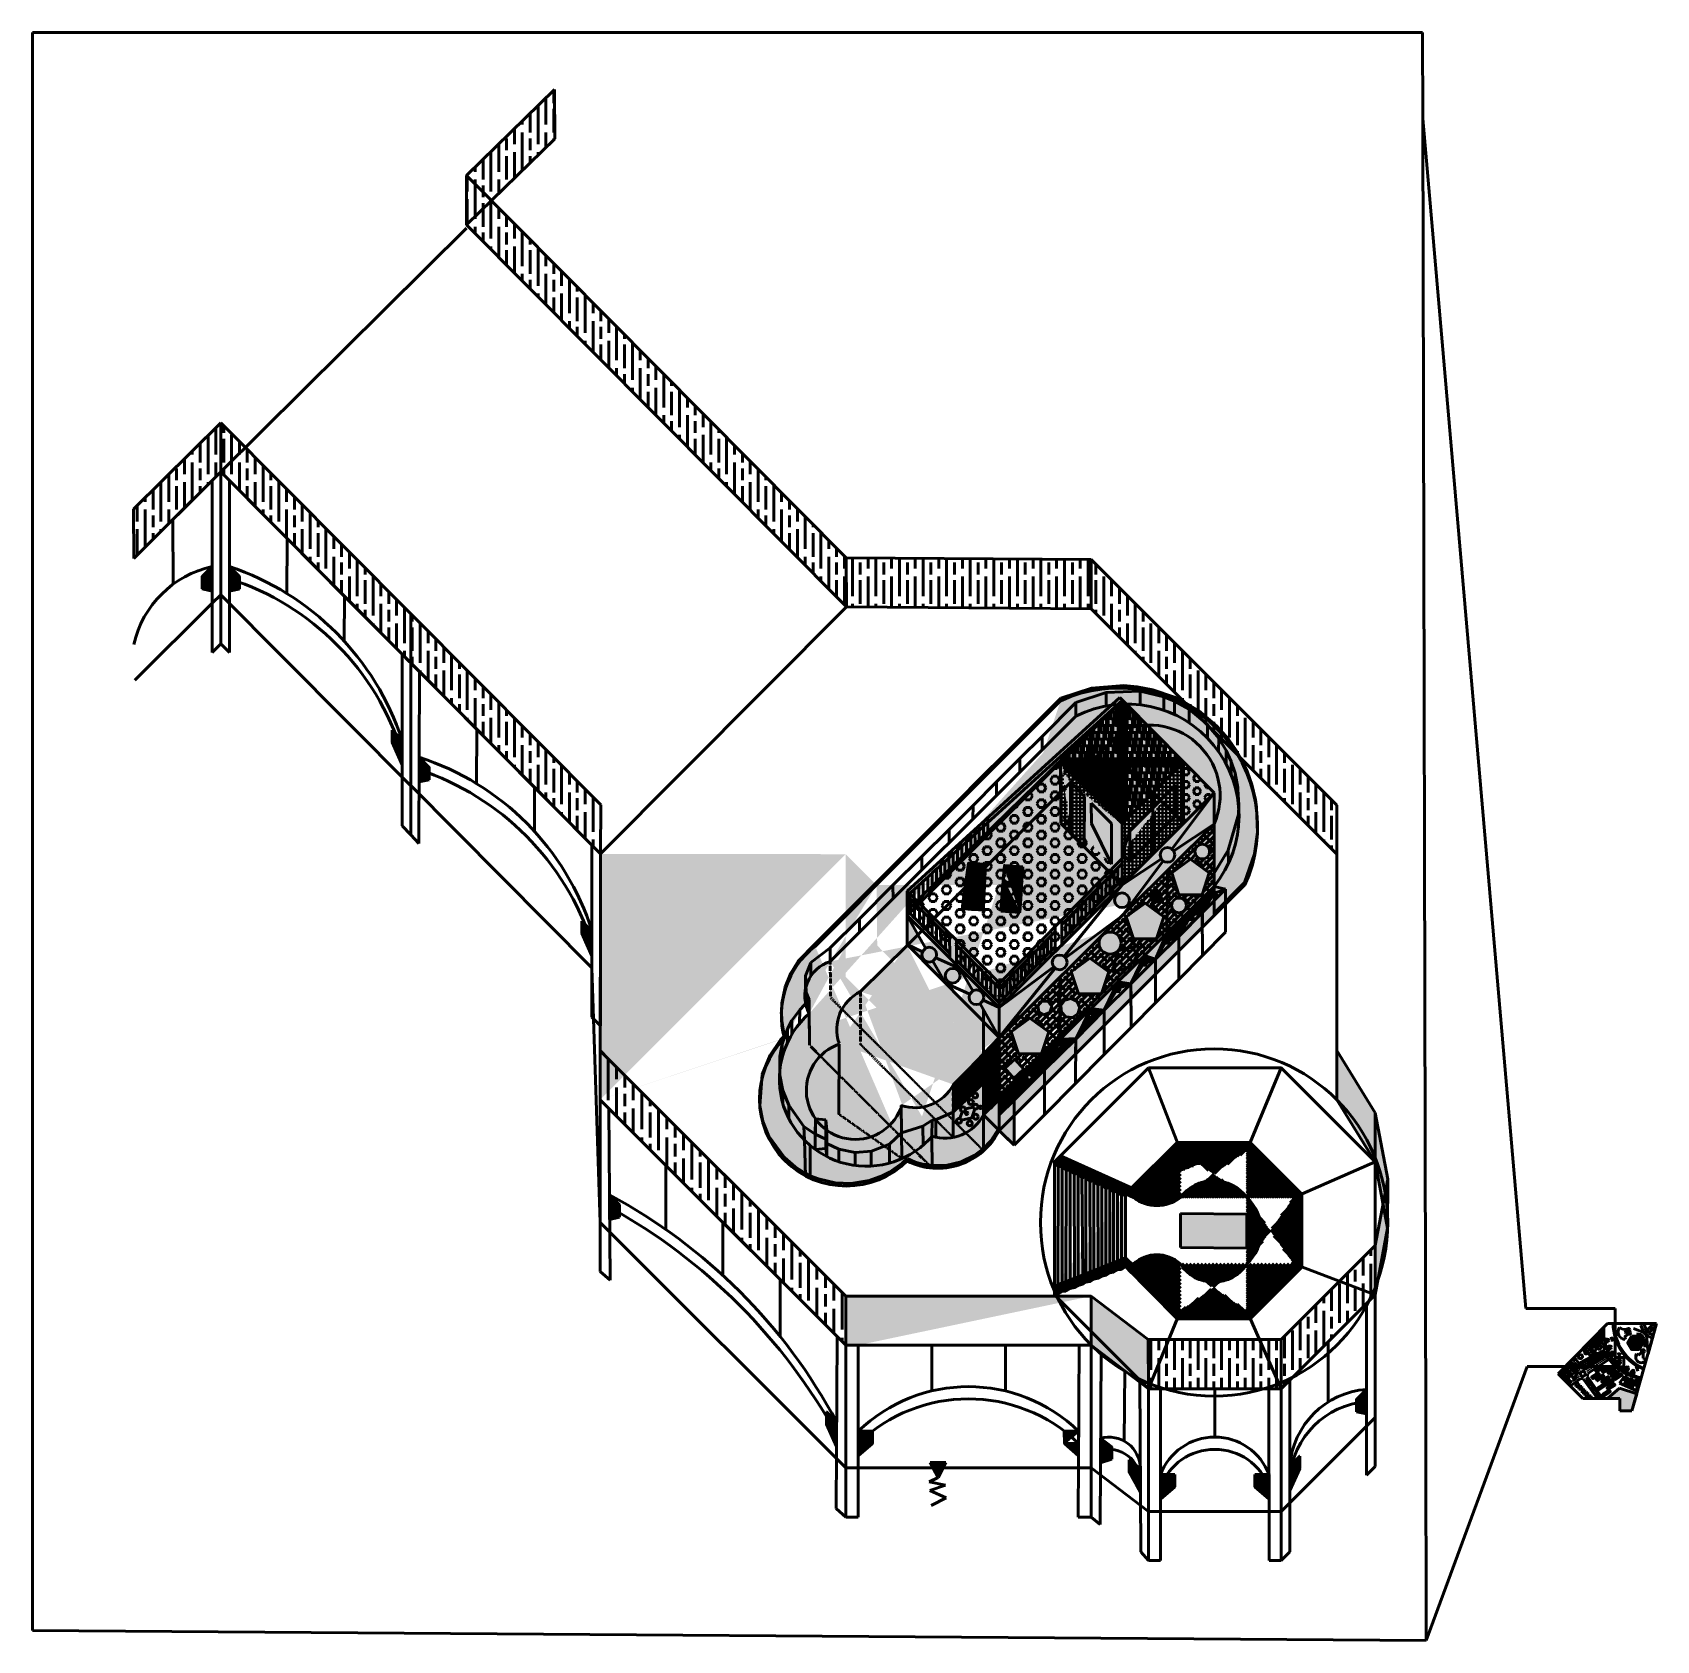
# Model space of a CAD drawing. Header units: metres. Extents: x -621399 to 40000, y -108608 to 546365.
import ezdxf

# ---------------------------------------------------------------- set-up
doc = ezdxf.new("R2010")
doc.units = ezdxf.units.M
doc.linetypes.add('ACAD_ISO03W100', pattern=[30, 12, -18])
doc.linetypes.add('FANTOME', pattern=[63.5, 31.75, -6.35, 6.35, -6.35, 6.35, -6.35])
doc.layers.get('0').update_dxf_attribs({"lineweight": 53})
pattern_1 = [(0, (29388.349, -3042.3216), (0, 6.985), [5.08, -1.905]), (90, (29388.349, -3042.3216), (-6.985, 4e-16), [5.08, -1.905])]
pattern_2 = [(90, (29388.35, -3042.32), (-152.4, 152.4), [152.4, -152.4]), (90, (29413.75, -3042.32), (-152.4, 152.4), [152.4, -152.4]), (90, (29439.15, -3042.32), (-152.4, 152.4), [152.4, -152.4]), (90, (29464.55, -3042.32), (-152.4, 152.4), [152.4, -152.4]), (90, (29489.95, -3042.32), (-152.4, 152.4), [152.4, -152.4]), (90, (29515.35, -3042.32), (-152.4, 152.4), [152.4, -152.4]), (90, (29540.75, -3042.32), (-152.4, 152.4), [152.4, -152.4]), (0, (29388.35, -2889.92), (152.4, -152.4), [152.4, -152.4]), (0, (29388.35, -2864.52), (152.4, -152.4), [152.4, -152.4]), (0, (29388.35, -2839.12), (152.4, -152.4), [152.4, -152.4]), (0, (29388.35, -2813.72), (152.4, -152.4), [152.4, -152.4]), (0, (29388.35, -2788.32), (152.4, -152.4), [152.4, -152.4]), (0, (29388.35, -2762.92), (152.4, -152.4), [152.4, -152.4]), (0, (29388.35, -2737.52), (152.4, -152.4), [152.4, -152.4])]
pattern_3 = [(90, (29388.35, -3042.32), (-304.8, 304.8), [304.8, -304.8]), (90, (29439.15, -3042.32), (-304.8, 304.8), [304.8, -304.8]), (90, (29489.95, -3042.32), (-304.8, 304.8), [304.8, -304.8]), (90, (29540.75, -3042.32), (-304.8, 304.8), [304.8, -304.8]), (90, (29591.55, -3042.32), (-304.8, 304.8), [304.8, -304.8]), (90, (29642.35, -3042.32), (-304.8, 304.8), [304.8, -304.8]), (90, (29693.15, -3042.32), (-304.8, 304.8), [304.8, -304.8]), (0, (29388.35, -2737.52), (304.8, -304.8), [304.8, -304.8]), (0, (29388.35, -2686.72), (304.8, -304.8), [304.8, -304.8]), (0, (29388.35, -2635.92), (304.8, -304.8), [304.8, -304.8]), (0, (29388.35, -2585.12), (304.8, -304.8), [304.8, -304.8]), (0, (29388.35, -2534.32), (304.8, -304.8), [304.8, -304.8]), (0, (29388.35, -2483.52), (304.8, -304.8), [304.8, -304.8]), (0, (29388.35, -2432.72), (304.8, -304.8), [304.8, -304.8])]
pattern_4 = [(60, (29388.35, -3042.32), (-286.512, -6e-08), [262.636, -23.876]), (180, (29388.35, -3042.32), (143.256, -248.1267), [262.636, -23.876]), (300, (29388.35, -3042.32), (286.512, -6e-08), [262.636, -23.876]), (60, (29412.22, -3042.32), (-286.512, -6e-08), [47.752, -238.76]), (300, (29412.22, -3042.32), (286.512, -6e-08), [47.752, -238.76]), (60, (29376.4, -3021.64), (-286.512, -6e-08), [47.752, -238.76]), (180, (29376.4, -3021.64), (143.256, -248.1267), [47.752, -238.76]), (300, (29376.4, -3063), (286.512, -6e-08), [47.752, -238.76]), (180, (29376.4, -3063), (143.256, -248.1267), [47.752, -238.76]), (60, (29292.84, -3042.32), (-286.512, -6e-08), [47.752, -238.76]), (300, (29292.84, -3042.32), (286.512, -6e-08), [47.752, -238.76]), (60, (29436.1, -3125.03), (-286.512, -6e-08), [47.752, -238.76]), (180, (29436.1, -3125.03), (143.256, -248.1267), [47.752, -238.76]), (300, (29436.1, -2959.61), (286.512, -6e-08), [47.752, -238.76]), (180, (29436.1, -2959.61), (143.256, -248.1267), [47.752, -238.76]), (0, (29436.1, -3000.97), (-143.256, 248.1267), [167.132, -119.38]), (0, (29436.1, -3083.68), (-143.256, 248.1267), [167.132, -119.38]), (120, (29400.29, -2980.3), (-286.512, 6e-08), [167.132, -119.38]), (120, (29328.66, -3021.64), (-286.512, 6e-08), [167.132, -119.38]), (240, (29328.66, -3063), (143.256, -248.1267), [167.132, -119.38]), (240, (29400.29, -3104.35), (143.256, -248.1267), [167.132, -119.38])]
pattern_5 = [(45, (29388.35, -3042.32), (132.93607, 0), [188]), (45, (29416.55, -3042.32), (132.93607, 0), [188]), (45, (29444.75, -3042.32), (132.93607, 0), [188])]
pattern_6 = [(0, (-390182.6256, 11670.086), (0, 6.985), [5.08, -1.905]), (90, (-390182.6256, 11670.086), (-6.985, 4e-16), [5.08, -1.905])]
pattern_7 = [(0, (-390182.6, 11670.1), (0, 762), [762, -762]), (90, (-390182.6, 11670.1), (-762, 5e-14), [762, -762])]
pattern_8 = [(0, (-390182.6, 11670), (5829.3, 2743.2), [1371.6, -1143, 1600.2, -685.8, 2057.4, -914.4]), (0, (-388811, 11784.4), (5829.3, 2743.2), [1143, -4343.4, 914.4, -1371.6]), (0, (-386067.8, 11498.6), (5829.3, 2743.2), [685.8, -7086.6]), (90, (-390182.6, 11670), (-1943.1, 2743.2), [2628.9, -8343.9]), (90, (-388811, 11670), (-1943.1, 2743.2), [2571.75, -8401.05]), (90, (-387668, 11670), (-1943.1, 2743.2), [2400.3, -8572.5]), (90, (-386067.8, 11498.6), (-1943.1, 2743.2), [2628.9, -8343.9]), (90, (-385382, 11498.6), (-1943.1, 2743.2), [2628.9, -8343.9]), (90, (-383324.6, 11670), (-1943.1, 2743.2), [2514.6, -8458.2])]
pattern_9 = [(60, (-390182.6, 11670), (-2804.16, -6e-07), [2570.48, -233.68]), (180, (-390182.6, 11670), (1402.08, -2428.474), [2570.48, -233.68]), (300, (-390182.6, 11670), (2804.16, -6e-07), [2570.48, -233.68]), (60, (-389949, 11670), (-2804.16, -6e-07), [467.36, -2336.8]), (300, (-389949, 11670), (2804.16, -6e-07), [467.36, -2336.8]), (60, (-390299.5, 11872.5), (-2804.16, -6e-07), [467.36, -2336.8]), (180, (-390299.5, 11872.5), (1402.08, -2428.474), [467.36, -2336.8]), (300, (-390299.5, 11467.7), (2804.16, -6e-07), [467.36, -2336.8]), (180, (-390299.5, 11467.7), (1402.08, -2428.474), [467.36, -2336.8]), (60, (-391117.3, 11670), (-2804.16, -6e-07), [467.36, -2336.8]), (300, (-391117.3, 11670), (2804.16, -6e-07), [467.36, -2336.8]), (60, (-389715.3, 10860.6), (-2804.16, -6e-07), [467.36, -2336.8]), (180, (-389715.3, 10860.6), (1402.08, -2428.474), [467.36, -2336.8]), (300, (-389715.3, 12479.6), (2804.16, -6e-07), [467.36, -2336.8]), (180, (-389715.3, 12479.6), (1402.08, -2428.474), [467.36, -2336.8]), (0, (-389715.3, 12074.8), (-1402.08, 2428.474), [1635.76, -1168.4]), (0, (-389715.3, 11265.3), (-1402.08, 2428.474), [1635.76, -1168.4]), (120, (-390065.8, 12277.2), (-2804.16, 6e-07), [1635.76, -1168.4]), (120, (-390766.8, 11872.5), (-2804.16, 6e-07), [1635.76, -1168.4]), (240, (-390766.8, 11467.7), (1402.08, -2428.474), [1635.76, -1168.4]), (240, (-390065.8, 11063), (1402.08, -2428.474), [1635.76, -1168.4])]
pattern_10 = [(0, (-149795.131, 201628.908), (0, 6.985), [5.08, -1.905]), (90, (-149795.131, 201628.908), (-6.985, 4e-16), [5.08, -1.905])]
pattern_11 = [(45, (-149795.1, 201629), (-1302.137, 1302.137), []), (135, (-149795.1, 201629), (-3906.41, 1302.137), [4603.75, -2762.25])]
pattern_12 = [(0, (-149795.1, 201628.9), (2202.18, 1036.32), [518.16, -431.8, 604.52, -259.08, 777.24, -345.44]), (0, (-149277, 201672.1), (2202.18, 1036.32), [431.8, -1640.84, 345.44, -518.16]), (0, (-148240.7, 201564.1), (2202.18, 1036.32), [259.08, -2677.16]), (90, (-149795.1, 201628.9), (-734.06, 1036.32), [993.14, -3152.14]), (90, (-149277, 201628.9), (-734.06, 1036.32), [971.55, -3173.73]), (90, (-148845.2, 201628.9), (-734.06, 1036.32), [906.78, -3238.5]), (90, (-148240.65, 201564.14), (-734.06, 1036.32), [993.14, -3152.14]), (90, (-147981.6, 201564.14), (-734.06, 1036.32), [993.14, -3152.14]), (90, (-147204.3, 201628.9), (-734.06, 1036.32), [949.96, -3195.32])]
pattern_13 = [(0, (-149795.13, 201628.91), (412.75, 103.1875), [1651, -825.5]), (90, (-149795.13, 201628.91), (-103.1875, -412.75), [1651, -825.5])]
pattern_14 = [(0, (-149795.13, 201628.91), (400.05, 100.0125), [1600.2, -800.1]), (90, (-149795.13, 201628.91), (-100.0125, -400.05), [1600.2, -800.1])]
pattern_15 = [(0, (-149795.1, 201628.9), (1270, 1270), [1270, -1270]), (0, (-149795.1, 202105.2), (1270, 1270), [1270, -1270]), (0, (-149795.1, 202581.4), (1270, 1270), [1270, -1270]), (90, (-149636.4, 202740.2), (-1270, 1270), [1270, -1270]), (90, (-149160.1, 202740.2), (-1270, 1270), [1270, -1270]), (90, (-148683.9, 202740.2), (-1270, 1270), [1270, -1270])]
pattern_16 = [(0, (-149795.1, 201629), (2159, 2159), [2159, -2159]), (0, (-149795.1, 202438.5), (2159, 2159), [2159, -2159]), (0, (-149795.1, 203248.2), (2159, 2159), [2159, -2159]), (90, (-149525.3, 203518), (-2159, 2159), [2159, -2159]), (90, (-148715.6, 203518), (-2159, 2159), [2159, -2159]), (90, (-147906, 203518), (-2159, 2159), [2159, -2159])]
pattern_17 = [(45, (-149795.1, 201628.9), (-763.322, 763.322), []), (135, (-149795.1, 201628.9), (-763.322, -763.322), [])]
pattern_18 = [(90, (269289, 201629), (9600, -6e-13), [16000, -3200]), (90, (272489, 198429), (9600, -6e-13), [9600, -2400, 4800, -2400]), (90, (275689, 193629), (9600, -6e-13), [16000, -3200])]
pattern_19 = [(0, (269289.3, 201628.91), (273.05, 68.2625), [1092.2, -546.1]), (90, (269289.3, 201628.91), (-68.2625, -273.05), [1092.2, -546.1])]
pattern_20 = [(90, (269289.3, 201628.9), (516, -3e-14), [860, -172]), (90, (269461.3, 201456.9), (516, -3e-14), [516, -129, 258, -129]), (90, (269633.3, 201198.9), (516, -3e-14), [860, -172])]
pattern_21 = [(90, (269289.3, 201628.9), (546, -3e-14), [910, -182]), (90, (269471.3, 201446.9), (546, -3e-14), [546, -136.5, 273, -136.5]), (90, (269653.3, 201173.9), (546, -3e-14), [910, -182])]
pattern_22 = [(45, (269289.3, 201628.908), (-6.73519209, 6.73519209), []), (45, (269293.79, 201628.908), (-6.73519209, 6.73519209), [])]

msp = doc.modelspace()

# ---------------------------------------------------------------- hatches: boundary and pattern name
at = {"true_color": 0x000000}
h = msp.add_hatch(dxfattribs=at)
h.set_pattern_fill('GOST_WOOD', color=18, scale=1600)
h.set_pattern_definition(pattern_18)
h.paths.add_polyline_path([(-408644, 503100), (-408811, 523100), (-444610, 488073), (-444617, 468073), (-444467, 468219)])
h = msp.add_hatch(dxfattribs=at)
h.set_pattern_fill('GOST_WOOD', color=18, scale=1600)
h.set_pattern_definition(pattern_18)
h.paths.add_polyline_path([(-444617, 468073), (-444610, 488073), (-290002, 332399), (-289844, 312400)])
h = msp.add_hatch(dxfattribs=at)
h.set_pattern_fill('GOST_WOOD', color=18, scale=1600)
h.set_pattern_definition(pattern_18)
h.paths.add_polyline_path([(-544673, 367376), (-580156, 332149), (-580323, 352149), (-544673, 387376)])
h = msp.add_hatch(dxfattribs=at)
h.set_pattern_fill('GOST_WOOD', color=18, scale=1600)
h.set_pattern_definition(pattern_18)
h.paths.add_polyline_path([(-544673, 367376), (-544673, 387376), (-467359, 309599), (-467355, 289599)])
h = msp.add_hatch(dxfattribs=at)
h.set_pattern_fill('GOST_WOOD', color=18, scale=1600)
h.set_pattern_definition(pattern_18)
h.paths.add_polyline_path([(-289844, 312400), (-290002, 332399), (-190183, 331670), (-190183, 311670)])
h = msp.add_hatch(dxfattribs=at)
h.set_pattern_fill('GOST_WOOD', color=18, scale=1600)
h.set_pattern_definition(pattern_18)
h.paths.add_polyline_path([(-190183, 311670), (-190183, 331670), (-90183, 231670), (-90183, 211670)])
h = msp.add_hatch(dxfattribs=at)
h.set_pattern_fill('HOUND', color=18, scale=43)
h.set_pattern_definition(pattern_19)
edge = h.paths.add_edge_path()
edge.add_line((-548207, 323878), (-552319, 319735))
edge.add_line((-548221, 328853), (-548221, 323864))
edge.add_line((-552329, 324777), (-548221, 328853))
edge.add_line((-552319, 319735), (-552329, 324777))
h = msp.add_hatch(dxfattribs=at)
h.set_pattern_fill('HOUND', color=18, scale=43)
h.set_pattern_definition(pattern_19)
edge = h.paths.add_edge_path()
edge.add_line((-541147, 323831), (-537041, 319701))
edge.add_line((-541147, 328831), (-541147, 323831))
edge.add_line((-537067, 324727), (-541147, 328831))
edge.add_line((-537041, 319701), (-537067, 324727))
h = msp.add_hatch(dxfattribs=at)
h.set_pattern_fill('HOUND', color=18, scale=1600)
h.set_pattern_definition([(0, (269289.3, 201629), (10160, 2540), [40640, -20320]), (90, (269289.3, 201629), (-2540, -10160), [40640, -20320])])
edge = h.paths.add_edge_path()
edge.add_line((-548207, 323878), (-552319, 319735))
edge.add_line((-548207, 323878), (-548206, 318852))
edge.add_line((-548212, 318853), (-552319, 319735))
h = msp.add_hatch(dxfattribs=at)
h.set_pattern_fill('HOUND', color=18, scale=43)
h.set_pattern_definition(pattern_19)
edge = h.paths.add_edge_path()
edge.add_line((-548207, 323878), (-552319, 319735))
edge.add_line((-548207, 323878), (-548206, 318852))
edge.add_line((-548212, 318853), (-552319, 319735))
h = msp.add_hatch(dxfattribs=at)
h.set_pattern_fill('HOUND', color=18, scale=43)
h.set_pattern_definition(pattern_19)
h.paths.add_polyline_path([(-541147, 323831), (-541147, 318831), (-537041, 319701)])
h = msp.add_hatch(dxfattribs=at)
h.set_pattern_fill('GOST_WOOD', color=18, scale=1600)
h.set_pattern_definition(pattern_18)
h.paths.add_polyline_path([(-467355, 289599), (-390012, 211796), (-389978, 231796), (-467359, 309599)])
at = {"true_color": 0xcd2027}
h = msp.add_hatch(dxfattribs=at)
h.set_pattern_fill('ESCHER', color=242, scale=16)
h.set_pattern_definition([(60, (-149795.13, 201628.9), (-487.68, -1e-07), [447.04, -40.64]), (180, (-149795.13, 201628.9), (243.84, -422.3433), [447.04, -40.64]), (300, (-149795.13, 201628.9), (487.68, -1e-07), [447.04, -40.64]), (60, (-149754.5, 201628.9), (-487.68, -1e-07), [81.28, -406.4]), (300, (-149754.5, 201628.9), (487.68, -1e-07), [81.28, -406.4]), (60, (-149815.45, 201664.1), (-487.68, -1e-07), [81.28, -406.4]), (180, (-149815.45, 201664.1), (243.84, -422.3433), [81.28, -406.4]), (300, (-149815.45, 201593.7), (487.68, -1e-07), [81.28, -406.4]), (180, (-149815.45, 201593.7), (243.84, -422.3433), [81.28, -406.4]), (60, (-149957.7, 201628.9), (-487.68, -1e-07), [81.28, -406.4]), (300, (-149957.7, 201628.9), (487.68, -1e-07), [81.28, -406.4]), (60, (-149713.85, 201488.13), (-487.68, -1e-07), [81.28, -406.4]), (180, (-149713.85, 201488.13), (243.84, -422.3433), [81.28, -406.4]), (300, (-149713.85, 201769.7), (487.68, -1e-07), [81.28, -406.4]), (180, (-149713.85, 201769.7), (243.84, -422.3433), [81.28, -406.4]), (0, (-149713.85, 201699.3), (-243.84, 422.3433), [284.48, -203.2]), (0, (-149713.85, 201558.5), (-243.84, 422.3433), [284.48, -203.2]), (120, (-149774.8, 201734.5), (-487.68, 1e-07), [284.48, -203.2]), (120, (-149896.73, 201664.1), (-487.68, 1e-07), [284.48, -203.2]), (240, (-149896.73, 201593.7), (243.84, -422.3433), [284.48, -203.2]), (240, (-149774.8, 201523.32), (243.84, -422.3433), [284.48, -203.2])])
edge = h.paths.add_edge_path()
edge.add_arc((-289985, 111868), 35355, 135, 315)
edge.add_arc((-280840, 146012), 35590, 127.791534, 195.218033)
edge.add_line((-277658, 199145), (-202683, 274170))
edge.add_line((-277658, 199145), (-290183, 186613))
edge.add_line((-302650, 174137), (-277658, 199145))
edge.add_arc((-179056, 222796), 56546, 335.302827, 474.697173)
edge.add_arc((-252683, 111670), 27951, 243.434949, 333.434949)
edge.add_line((-140183, 186670), (-227683, 99170))
edge.add_line((-227683, 99170), (-127683, 199170))
edge.add_line((-390183, 111670), (-390012, 211796))
edge.add_line((-290183, 211670), (-390183, 111670))
h = msp.add_hatch()
h.set_pattern_fill('ANGLE', color=4)
h.set_pattern_definition(pattern_6)
edge = h.paths.add_edge_path()
edge.add_line((-190183, 261670), (-202683, 274170))
edge.add_arc((-179056, 222796), 56546, 335.302827, 474.697173)
h = msp.add_hatch()
h.set_pattern_fill('ANGLE', color=4)
h.set_pattern_definition(pattern_6)
edge = h.paths.add_edge_path()
edge.add_line((-140183, 211670), (-127683, 199170))
edge.add_arc((-180051, 221802), 41136, 345.74127, 464.25873)
edge.add_arc((-179056, 222796), 56546, 335.302827, 474.697173)
h = msp.add_hatch(dxfattribs=at)
h.set_pattern_fill('AR-PARQ1', color=242, scale=16)
h.set_pattern_definition([(90, (-149795, 201629), (-4876.8, 4876.8), [4876.8, -4876.8]), (90, (-148982.3, 201629), (-4876.8, 4876.8), [4876.8, -4876.8]), (90, (-148169.5, 201629), (-4876.8, 4876.8), [4876.8, -4876.8]), (90, (-147356.7, 201629), (-4876.8, 4876.8), [4876.8, -4876.8]), (90, (-146544, 201629), (-4876.8, 4876.8), [4876.8, -4876.8]), (90, (-145731, 201629), (-4876.8, 4876.8), [4876.8, -4876.8]), (90, (-144918.3, 201629), (-4876.8, 4876.8), [4876.8, -4876.8]), (0, (-149795, 206505.7), (4876.8, -4876.8), [4876.8, -4876.8]), (0, (-149795, 207318.5), (4876.8, -4876.8), [4876.8, -4876.8]), (0, (-149795, 208131.3), (4876.8, -4876.8), [4876.8, -4876.8]), (0, (-149795, 208944), (4876.8, -4876.8), [4876.8, -4876.8]), (0, (-149795, 209757), (4876.8, -4876.8), [4876.8, -4876.8]), (0, (-149795, 210569.7), (4876.8, -4876.8), [4876.8, -4876.8]), (0, (-149795, 211382.5), (4876.8, -4876.8), [4876.8, -4876.8])])
edge = h.paths.add_edge_path()
edge.add_arc((-281757, 120063), 35462, 131.066668, 319.90544)
edge.add_arc((-292022, 153864), 14823, 107.606084, 208.464522)
edge.add_line((-290183, 174305), (-208935, 255414))
edge.add_line((-290183, 174305), (-296506, 167993))
edge.add_arc((-175707, 227205), 45670, 321.064092, 476.971278)
edge.add_line((-208935, 255414), (-196420, 267907))
h = msp.add_hatch()
h.set_pattern_fill('ANGLE', color=4)
h.set_pattern_definition(pattern_6)
edge = h.paths.add_edge_path()
edge.add_line((-177684, 224169), (-202686, 249166))
edge.add_line((-202686, 249166), (-190183, 261670))
edge.add_line((-177480, 274373), (-190183, 261670))
edge.add_line((-177480, 274373), (-152615, 249238))
edge.add_line((-152615, 249238), (-165183, 236670))
edge.add_line((-165183, 236670), (-177684, 224169))
at = {"true_color": 0xffffff}
h = msp.add_hatch(dxfattribs=at)
h.set_pattern_fill('AR-RSHKE', scale=9)
h.set_pattern_definition(pattern_8)
h.paths.add_polyline_path([(-179194, 250636), (-179105, 272748), (-201272, 250581)])
h = msp.add_hatch(dxfattribs=at)
h.set_pattern_fill('ESCHER', scale=92)
h.set_pattern_definition(pattern_9)
h.paths.add_polyline_path([(-179105, 272748), (-179194, 250636), (-176170, 250643), (-176271, 273150), (-177480, 274373)])
h = msp.add_hatch(dxfattribs=at)
h.set_pattern_fill('AR-RSHKE', scale=9)
h.set_pattern_definition(pattern_8)
edge = h.paths.add_edge_path()
edge.add_line((-176170, 250643), (-154060, 250699))
edge.add_line((-176270, 272871), (-176170, 250643))
edge.add_line((-154060, 250699), (-176271, 273150))
at = {"true_color": 0x000000}
h = msp.add_hatch(dxfattribs=at)
h.set_pattern_fill('HOUND', color=18, scale=43)
h.set_pattern_definition(pattern_19)
h.paths.add_polyline_path([(-470864, 258129), (-474943, 262233), (-474977, 257266), (-470871, 253136)])
at = {"true_color": 0xf1eb1f}
h = msp.add_hatch(dxfattribs=at)
h.set_pattern_fill('GRAVEL', color=2, scale=100)
h.set_pattern_definition([(228.0128, (-147966.33, 204168.9), (-20320, -22860), [341.72, -33830.484]), (184.96974, (-148194.93, 203914.91), (30479.99999, 2540.00014), [586.405, -58054.05]), (132.51045, (-148779.13, 203864.11), (25400, -27940), [413.48, -40934.72]), (267.27369, (-149769.73, 203229.11), (2540, 50800), [534.005, -52866.44]), (292.83365, (-149795.13, 202695.71), (-12700, 30480), [523.634, -51839.81]), (357.27369, (-149591.93, 202213.11), (-50800, 2540), [534.005, -52866.44]), (37.69424, (-149058.53, 202187.71), (-33020, -25400), [706.194, -69913.115]), (72.25533, (-148499.73, 202619.51), (17780, 55880), [666.72, -66005.257]), (121.42957, (-148296.53, 203254.51), (-20320, 33020), [535.813, -53045.546]), (175.23636, (-148575.93, 203711.7), (27940, -2540), [611.71, -29973.94]), (222.39744, (-149185.53, 203762.51), (-30480, -27940), [791.08, -78316.773]), (138.81407, (-147255.13, 203203.7), (-17780, 15240), [270.005, -26730.566]), (171.46923, (-147458.33, 203381.51), (33020, -5080), [513.68, -50854.64]), (225, (-147966.3, 203457.7), (-4e-13, -2540), [359.21, -3232.89]), (203.1986, (-148144.13, 203762.5), (12700, 5080), [193.44, -19150.62]), (291.8014, (-148321.93, 203686.3), (-2540, 7620), [273.566, -13404.75]), (30.96376, (-148220.33, 203432.3), (7620, 5080), [444.32, -14366.3]), (161.565, (-147839.3, 203660.9), (5080, -2540), [321.29, -7710.9]), (16.38954, (-149795.13, 203686.31), (25400, 7620), [450.09, -44558.827]), (70.34618, (-149363.33, 203813.3), (-10160, -27940), [377.6, -37382.216]), (293.1986, (-147839.33, 204168.9), (-5080, 12700), [386.88, -18957.18]), (343.61046, (-147686.93, 203813.31), (-25400, 7620), [450.09, -44558.827]), (339.44395, (-149795.13, 202111.5), (-12700, 5080), [434.035, -21267.734]), (294.77514, (-149388.73, 201959.1), (-12700, 27940), [363.67, -36003.593]), (66.8014, (-147813.93, 201628.9), (5080, 12700), [386.88, -18957.18]), (17.35402, (-147661.53, 201984.51), (-33020, -10160), [425.78, -42152.376]), (69.44395, (-149058.53, 201628.9), (-5080, -12700), [217.02, -21484.75]), (101.3099, (-147966.33, 201628.9), (-2540, 10160), [129.515, -12821.995]), (165.9638, (-147991.73, 201755.9), (7620, -2540), [523.63, -9949.055]), (186.009, (-148499.73, 201882.91), (25400, 2540), [485.267, -48041.365]), (303.6901, (-148220.3, 203203.7), (-2540, 5080), [366.32, -8791.78]), (353.15723, (-148017.13, 202898.91), (43180, -5080), [639.557, -63316.01]), (60.9454, (-147382.13, 202822.7), (-10160, -17780), [261.51, -25889.39]), (90, (-147255.1, 203051.3), (-2540, 2540), [152.4, -2387.6]), (120.25644, (-148550.53, 201959.1), (10160, -17780), [352.87, -34933.94]), (48.0128, (-148728.33, 202263.9), (20320, 22860), [683.44, -33488.76]), (0, (-148271.1, 202772), (2540, 2540), [660.4, -1879.6]), (325.30485, (-147610.73, 202771.91), (25400, -17780), [401.61, -39759.317]), (254.0546, (-147280.53, 202543.3), (-2540, -10160), [369.83, -18121.65]), (207.64598, (-147382.13, 202187.71), (-48260, -25400), [602.145, -59612.464]), (175.42608, (-147915.53, 201908.31), (-33020, 2540), [637.03, -63065.846])])
edge = h.paths.add_edge_path()
edge.add_arc((-166526, 235475), 28797, 336.17765, 472.376369)
at = {"true_color": 0x000000}
h = msp.add_hatch(dxfattribs=at)
h.set_pattern_fill('HOUND', color=18, scale=43)
h.set_pattern_definition(pattern_19)
h.paths.add_polyline_path([(-474977, 257266), (-470871, 253136), (-470868, 248136)])
h = msp.add_hatch(dxfattribs=at)
h.set_pattern_fill('HOUND', color=18, scale=43)
h.set_pattern_definition(pattern_19)
h.paths.add_polyline_path([(-459823, 242022), (-463904, 246127), (-463914, 251138), (-459836, 247036)])
h = msp.add_hatch(dxfattribs=at)
h.set_pattern_fill('HOUND', color=18, scale=43)
h.set_pattern_definition(pattern_19)
h.paths.add_polyline_path([(-463904, 246127), (-463894, 241127), (-459823, 242022)])
at = {"true_color": 0x139b48}
h = msp.add_hatch(dxfattribs=at)
h.set_pattern_fill('HEX', color=114, scale=580)
h.set_pattern_definition([(0, (-388190, 13782.8), (0, 3189.57), [1841.5, -3683]), (120, (-388190, 13782.8), (-2762.25, -1594.786), [1841.5, -3683]), (60, (-386348.6, 13782.8), (-2762.25, 1594.786), [1841.5, -3683])])
h.paths.add_polyline_path([(-200694, 251279), (-263190, 188783), (-225690, 151283), (-175690, 201283), (-200628, 226221)])
at = {"true_color": 0xffffff}
h = msp.add_hatch(dxfattribs=at)
h.set_pattern_fill('ESCHER', scale=92)
h.set_pattern_definition(pattern_9)
h.paths.add_polyline_path([(-201272, 250581), (-202686, 249166), (-201251, 247732), (-179205, 247751), (-179194, 250636)])
at = {"true_color": 0x000000}
h = msp.add_hatch(dxfattribs=at)
h.set_pattern_fill('SQUARE', color=18, scale=240)
h.set_pattern_definition(pattern_7)
edge = h.paths.add_edge_path()
edge.add_line((-202621, 224108), (-202686, 249166))
edge.add_line((-198604, 220092), (-198601, 240998))
edge.add_line((-177683, 199170), (-202621, 224108))
edge.add_line((-202686, 249166), (-177684, 224169))
edge.add_line((-198601, 240998), (-192932, 235238))
edge.add_line((-192932, 235238), (-193095, 214582))
at = {"true_color": 0xffffff}
h = msp.add_hatch(dxfattribs=at)
h.set_pattern_fill('AR-HBONE', scale=9)
h.set_pattern_definition([(45, (-390182.6, 11670.1), (0, 1293.157), [2743.2, -914.4]), (135, (-389536.05, 12316.7), (1e-13, 1293.157), [2743.2, -914.4])])
h.paths.add_polyline_path([(-179205, 247751), (-201251, 247732), (-179294, 225778)])
h = msp.add_hatch(dxfattribs=at)
h.set_pattern_fill('ESCHER', scale=92)
h.set_pattern_definition(pattern_9)
h.paths.add_polyline_path([(-179205, 247751), (-176266, 247753), (-176058, 225795), (-177684, 224169), (-179294, 225778)])
h = msp.add_hatch(color=256)
h.dxf.hatch_style = 1
h.set_gradient(color1=(0, 0, 255), color2=(255, 255, 0), name='SPHERICAL')
h.paths.add_polyline_path([(-179205, 247751), (-179194, 250636), (-177710, 249175)])
h = msp.add_hatch(color=256)
h.dxf.hatch_style = 1
h.set_gradient(color1=(0, 0, 255), color2=(255, 255, 0), name='SPHERICAL')
h.paths.add_polyline_path([(-179205, 247751), (-177710, 249175), (-176157, 247753)])
h = msp.add_hatch(color=256)
h.dxf.hatch_style = 1
h.set_gradient(color1=(0, 0, 255), color2=(255, 255, 0), name='SPHERICAL')
h.paths.add_polyline_path([(-179194, 250636), (-176170, 250643), (-177710, 249175)])
h = msp.add_hatch(color=7, dxfattribs=at)
h.dxf.hatch_style = 1
h.set_gradient(color1=(0, 0, 255), color2=(255, 255, 0), name='SPHERICAL')
h.paths.add_polyline_path([(-177710, 249175), (-176170, 250643), (-176157, 247753)])
at = {"true_color": 0x000000}
h = msp.add_hatch(dxfattribs=at)
h.set_pattern_fill('SQUARE', color=18, scale=240)
h.set_pattern_definition(pattern_7)
h.paths.add_polyline_path([(-177684, 224169), (-152615, 249238), (-152683, 224170), (-177683, 199170)])
edge = h.paths.add_edge_path(flags=17)
edge.add_line((-177683, 211685), (-174543, 221028))
edge.add_line((-174543, 221028), (-155739, 239901))
at = {"true_color": 0xffffff}
h = msp.add_hatch(dxfattribs=at)
h.set_pattern_fill('AR-RSHKE', scale=9)
h.set_pattern_definition(pattern_8)
edge = h.paths.add_edge_path()
edge.add_line((-176156, 247644), (-176058, 225795))
edge.add_line((-154080, 247772), (-176156, 247644))
edge.add_line((-177684, 224169), (-152615, 249238))
h = msp.add_hatch(dxfattribs=at)
h.set_pattern_fill('ESCHER', scale=92)
h.set_pattern_definition(pattern_9)
h.paths.add_polyline_path([(-176170, 250643), (-154060, 250699), (-152615, 249238), (-154080, 247772), (-176157, 247753)])
at = {"true_color": 0x139b48}
h = msp.add_hatch(dxfattribs=at)
h.set_pattern_fill('HEX', color=114, scale=480)
h.set_pattern_definition([(0, (-390182.6, 11670), (0, 2639.645), [1524, -3048]), (120, (-390182.6, 11670), (-2286, -1319.823), [1524, -3048]), (60, (-388658.6, 11670), (-2286, 1319.823), [1524, -3048])])
h.paths.add_polyline_path([(-152683, 224170), (-140183, 236670), (-152615, 249238)])
at = {"true_color": 0x000000}
h = msp.add_hatch(color=18, dxfattribs=at)
h.dxf.hatch_style = 1
edge = h.paths.add_edge_path()
edge.add_line((-198601, 240998), (-192932, 235238))
edge.add_line((-198604, 220092), (-198601, 240998))
edge.add_line((-192932, 235238), (-193095, 214582))
edge.add_line((-177683, 199170), (-202621, 224108))
at = {"true_color": 0xffffff}
h = msp.add_hatch(color=7, dxfattribs=at)
h.dxf.hatch_style = 1
h.paths.add_polyline_path([(-198601, 240998), (-192932, 235238), (-193095, 214582), (-198604, 220092)])
at = {"true_color": 0x939598}
h = msp.add_hatch(color=252, dxfattribs=at)
h.dxf.hatch_style = 1
h.paths.add_polyline_path([(-174543, 221028), (-155739, 239901), (-155757, 227244), (-174471, 208806)])
h = msp.add_hatch(color=252, dxfattribs=at)
h.dxf.hatch_style = 1
h.paths.add_polyline_path([(-190232, 232495), (-190169, 224138), (-181905, 207613), (-182027, 224158)])
at = {"true_color": 0xadddf7}
h = msp.add_hatch(color=141, dxfattribs=at)
h.dxf.hatch_style = 1
h.paths.add_polyline_path([(-157344, 213769), (-156637, 213017), (-140183, 223844), (-140183, 236670)])
at = {"true_color": 0x991b1e}
h = msp.add_hatch(dxfattribs=at)
h.set_pattern_fill('ANSI38', color=244)
h.set_pattern_definition([(45, (-149795.131, 201628.9082), (-2.24506403, 2.24506403), []), (135, (-149795.131, 201628.9082), (-6.73519209, 2.24506403), [7.9375, -4.7625])])
edge = h.paths.add_edge_path()
edge.add_line((-227785, 124067), (-227683, 149170))
edge.add_line((-227733, 136961), (-140183, 223844))
edge.add_line((-227783, 124623), (-227735, 111789))
edge.add_line((-227735, 111789), (-140183, 198504))
edge.add_line((-203050, 136238), (-203064, 161441))
at = {"true_color": 0x000000}
h = msp.add_hatch(color=18, dxfattribs=at)
h.dxf.hatch_style = 1
h.paths.add_polyline_path([(-177683, 211685), (-174543, 221028), (-174471, 208806)])
at = {"true_color": 0xadddf7}
h = msp.add_hatch(dxfattribs=at)
h.set_pattern_fill('ANSI38', color=141, scale=580)
h.set_pattern_definition(pattern_11)
h.paths.add_polyline_path([(-149795, 209666), (-157439, 204113), (-154519, 195126), (-145071, 195126), (-142151, 204113)], flags=16)
edge = h.paths.add_edge_path(flags=16)
edge.add_arc((-144990, 212734), 3000, 0, 360)
edge = h.paths.add_edge_path(flags=16)
edge.add_arc((-154471, 190823), 3000, 0, 360)
h.paths.add_polyline_path([(-159371, 179499), (-159189, 204982), (-140183, 223844), (-140183, 198504)])
h = msp.add_hatch()
h.set_pattern_fill('ANGLE', color=4, style=0)
h.set_pattern_definition(pattern_6)
edge = h.paths.add_edge_path()
edge.add_line((-277658, 199145), (-277374, 174478))
edge.add_line((-290183, 211670), (-277658, 199145))
edge.add_line((-290183, 161670), (-290183, 211670))
edge.add_line((-277374, 174478), (-240183, 136670))
edge.add_line((-240183, 136670), (-227785, 124067))
edge.add_line((-277374, 174478), (-215590, 111670))
edge.add_line((-290183, 161670), (-227683, 99170))
at = {"true_color": 0x939598}
h = msp.add_hatch(color=252, dxfattribs=at)
h.dxf.hatch_style = 1
edge = h.paths.add_edge_path()
edge.add_arc((-256189, 170747), 3000, 0, 360)
edge = h.paths.add_edge_path()
edge.add_arc((-246660, 162147), 3000, 0, 360)
edge = h.paths.add_edge_path()
edge.add_arc((-236989, 153397), 3000, 0, 360)
edge = h.paths.add_edge_path()
edge.add_arc((-203068, 167611), 3000, 0, 360)
edge = h.paths.add_edge_path()
edge.add_arc((-177682, 192900), 3000, 0, 360)
edge = h.paths.add_edge_path()
edge.add_arc((-159143, 211368), 3000, 0, 360)
at = {"true_color": 0xf4ee51}
h = msp.add_hatch(dxfattribs=at)
h.set_pattern_fill('ANGLE', color=41)
h.set_pattern_definition(pattern_10)
h.paths.add_polyline_path([(-215157, 144934), (-222801, 139380), (-219881, 130394), (-210432, 130394), (-207513, 139380)])
h.paths.add_polyline_path([(-195627, 146641), (-194886, 149212), (-195971, 151658), (-198374, 152834), (-200971, 152191), (-202547, 150028), (-202365, 147359), (-200509, 145431), (-197848, 145147)])
h.paths.add_polyline_path([(-190723, 169343), (-198367, 163790), (-195447, 154803), (-185998, 154803), (-183079, 163790)])
h.paths.add_polyline_path([(-207027, 147167), (-206314, 149590), (-207763, 151659), (-210284, 151815), (-211979, 149942), (-211570, 147449), (-209367, 146215)])
edge = h.paths.add_edge_path()
edge.add_arc((-182541, 175450), 4492, 0, 360)
h.paths.add_polyline_path([(-168296, 191673), (-175940, 186119), (-173021, 177133), (-163572, 177133), (-160652, 186119)])
edge = h.paths.add_edge_path()
edge.add_arc((-154471, 190823), 3000, 0, 360)
h.paths.add_polyline_path([(-149795, 209666), (-157439, 204113), (-154519, 195126), (-145071, 195126), (-142151, 204113)])
edge = h.paths.add_edge_path()
edge.add_arc((-144990, 212734), 3000, 0, 360)
h.paths.add_polyline_path([(-221747, 120339), (-217599, 124057), (-221317, 128205), (-225465, 124487)])
edge = h.paths.add_edge_path()
edge.add_arc((-237263, 104722), 1000, 0, 360)
edge = h.paths.add_edge_path()
edge.add_arc((-239689, 102030), 1000, 0, 360)
edge = h.paths.add_edge_path()
edge.add_arc((-244047, 103078), 1000, 0, 360)
edge = h.paths.add_edge_path()
edge.add_arc((-242421, 107713), 1000, 0, 360)
edge = h.paths.add_edge_path()
edge.add_arc((-237362, 108850), 1000, 0, 360)
edge = h.paths.add_edge_path()
edge.add_arc((-239225, 110712), 1000, 0, 360)
edge = h.paths.add_edge_path()
edge.add_arc((-240954, 106144), 500, 0, 360)
edge = h.paths.add_edge_path()
edge.add_arc((-235376, 108574), 500, 0, 360)
edge = h.paths.add_edge_path()
edge.add_arc((-237471, 113372), 1000, 0, 360)
h = msp.add_hatch()
h.set_pattern_fill('ANGLE', color=4)
h.set_pattern_definition(pattern_6)
edge = h.paths.add_edge_path()
edge.add_line((-140183, 211670), (-127683, 199170))
edge.add_line((-227785, 124067), (-165183, 186670))
edge.add_line((-165183, 186670), (-140183, 211670))
edge.add_line((-227683, 99170), (-127683, 199170))
h = msp.add_hatch()
h.set_pattern_fill('ANSI32', color=256)
h.set_pattern_definition(pattern_22)
edge = h.paths.add_edge_path()
edge.add_line((-240208, 208073), (-233287, 207599))
edge.add_line((-242617, 190468), (-240208, 208073))
edge.add_line((-233287, 207599), (-233513, 201986))
h = msp.add_hatch()
h.set_pattern_fill('ANSI32', color=256)
h.set_pattern_definition(pattern_22)
edge = h.paths.add_edge_path()
edge.add_line((-242617, 190468), (-240208, 208073))
edge.add_line((-234048, 189911), (-242617, 190468))
edge.add_line((-233287, 207599), (-234048, 189911))
h = msp.add_hatch(color=5)
h.dxf.hatch_style = 1
h.paths.add_polyline_path([(-238141, 207183), (-239092, 206492), (-238729, 205374), (-237553, 205374), (-237190, 206492)])
h.paths.add_polyline_path([(-235777, 206991), (-236728, 206300), (-236364, 205182), (-235189, 205182), (-234826, 206300)])
h.paths.add_polyline_path([(-238316, 205351), (-239267, 204660), (-238904, 203542), (-237729, 203542), (-237365, 204660)])
h.paths.add_polyline_path([(-235678, 204930), (-236629, 204239), (-236266, 203121), (-235091, 203121), (-234727, 204239)])
h.paths.add_polyline_path([(-223116, 206004), (-223982, 204504), (-222250, 204504)])
h.paths.add_polyline_path([(-220608, 205864), (-221474, 204364), (-219742, 204364)])
h.paths.add_polyline_path([(-220736, 203954), (-221602, 202454), (-219869, 202454)])
h.paths.add_polyline_path([(-223292, 204108), (-224158, 202608), (-222426, 202608)])
at = {"true_color": 0x4554a5}
h = msp.add_hatch(color=175, dxfattribs=at)
h.dxf.hatch_style = 1
h.paths.add_polyline_path([(-237690, 206301), (-238340, 205175), (-237690, 204050), (-236390, 204050), (-235740, 205175), (-236390, 206301)])
h.paths.add_polyline_path([(-222591, 205118), (-223241, 203992), (-222591, 202866), (-221291, 202866), (-220641, 203992), (-221291, 205118)])
h = msp.add_hatch()
h.set_pattern_fill('ANSI32', color=256)
h.set_pattern_definition(pattern_22)
edge = h.paths.add_edge_path()
edge.add_line((-226027, 201319), (-225510, 207066))
edge.add_line((-218024, 206554), (-225670, 207077))
edge.add_line((-219304, 188952), (-218024, 206554))
edge.add_line((-225510, 207066), (-227094, 189459))
edge.add_line((-227094, 189459), (-219304, 188952))
edge.add_line((-218630, 197231), (-219304, 187952))
at = {"true_color": 0x000000}
h = msp.add_hatch(color=18, dxfattribs=at)
h.dxf.hatch_style = 1
h.paths.add_polyline_path([(-227094, 189459), (-227094, 188459), (-223239, 188208), (-219304, 187952), (-219304, 188952)])
edge = h.paths.add_edge_path()
edge.add_line((-223239, 189208), (-223239, 188208))
edge.add_line((-218630, 197231), (-219304, 187952))
edge.add_line((-219304, 188952), (-218024, 206554))
at = {"true_color": 0x105689}
h = msp.add_hatch(dxfattribs=at)
h.set_pattern_fill('ANSI32', color=146)
h.set_pattern_definition(pattern_22)
edge = h.paths.add_edge_path()
edge.add_arc((-235628, 198713), 2002, 9.699259, 160.22521)
edge.add_line((-237512, 199390), (-233530, 201965))
edge.add_arc((-235337, 202629), 1926, 189.283724, 339.809675, ccw=False)
edge.add_line((-237238, 202319), (-233655, 199050))
edge = h.paths.add_edge_path()
edge.add_line((-240950, 202650), (-237512, 199390))
edge.add_arc((-239043, 203002), 1940, 190.45283, 335.070895)
edge.add_line((-241350, 199728), (-237286, 202323))
edge.add_arc((-239471, 199107), 1979, 8.218658, 161.705811)
h = msp.add_hatch(dxfattribs=at)
h.set_pattern_fill('ANSI32', color=146)
h.set_pattern_definition(pattern_22)
edge = h.paths.add_edge_path()
edge.add_line((-226027, 201319), (-222432, 198397))
edge.add_arc((-224061, 201900), 2051, 196.474313, 335.127808)
edge.add_line((-222191, 201142), (-226275, 198565))
edge.add_arc((-224443, 197642), 2225, 24.494281, 145.430189)
edge.add_arc((-220128, 201787), 2051, 196.474313, 335.127808)
edge.add_line((-222432, 198397), (-218430, 200969))
edge.add_line((-218630, 198231), (-222103, 201138))
edge.add_arc((-220600, 197474), 2225, 24.494281, 145.430189)
at = {"true_color": 0xadddf7}
h = msp.add_hatch(dxfattribs=at)
h.set_pattern_fill('ANSI38', color=141, scale=580)
h.set_pattern_definition(pattern_11)
h.paths.add_polyline_path([(-195627, 146641), (-194886, 149212), (-195971, 151658), (-198374, 152834), (-200971, 152191), (-202547, 150028), (-202365, 147359), (-200509, 145431), (-197848, 145147)], flags=16)
h.paths.add_polyline_path([(-190723, 169343), (-198367, 163790), (-195447, 154803), (-185998, 154803), (-183079, 163790)], flags=16)
edge = h.paths.add_edge_path(flags=16)
edge.add_arc((-182541, 175450), 4492, 0, 360)
h.paths.add_polyline_path([(-168296, 191673), (-175940, 186119), (-173021, 177133), (-163572, 177133), (-160652, 186119)], flags=16)
h.paths.add_polyline_path([(-203050, 136238), (-203064, 161441), (-159189, 204982), (-159371, 179499)])
h.paths.add_polyline_path([(-164920, 191464), (-166096, 195025), (-162629, 196867), (-161446, 193344)], flags=16)
h = msp.add_hatch()
h.set_pattern_fill('HOUND', color=8, scale=65)
h.set_pattern_definition(pattern_13)
h.paths.add_polyline_path([(-140683, 196197), (-141183, 195331), (-140683, 194465), (-139683, 194465), (-139183, 195331), (-139683, 196197)], flags=17)
edge = h.paths.add_edge_path()
edge.add_line((-144903, 187874), (-140183, 198504))
edge.add_line((-140183, 198504), (-135574, 197367))
edge.add_line((-135574, 197367), (-139546, 195960))
edge.add_line((-135574, 197367), (-173808, 158862))
edge.add_line((-140819, 194702), (-144824, 188051))
at = {"true_color": 0xcd2027}
h = msp.add_hatch(dxfattribs=at)
h.set_pattern_fill('AR-RSHKE', color=242, scale=3.4)
h.set_pattern_definition(pattern_12)
edge = h.paths.add_edge_path()
edge.add_line((-154517, 178362), (-159371, 179499))
edge.add_line((-140183, 198504), (-159371, 179499))
edge.add_line((-149684, 189093), (-154517, 178362))
h = msp.add_hatch(dxfattribs=at)
h.set_pattern_fill('AR-RSHKE', color=242, scale=3.4)
h.set_pattern_definition(pattern_12)
edge = h.paths.add_edge_path()
edge.add_line((-144903, 187874), (-149684, 189093))
edge.add_line((-140183, 198504), (-159371, 179499))
edge.add_line((-144903, 187874), (-140183, 198504))
h = msp.add_hatch(color=242, dxfattribs=at)
h.dxf.hatch_style = 1
h.paths.add_polyline_path([(-216045, 121815), (-216622, 120815), (-216045, 119815), (-214890, 119815), (-214313, 120815), (-214890, 121815)])
h.paths.add_polyline_path([(-203625, 134134), (-204203, 133134), (-203625, 132134), (-202471, 132134), (-201893, 133134), (-202471, 134134)])
h.paths.add_polyline_path([(-190937, 146724), (-191514, 145724), (-190937, 144724), (-189782, 144724), (-189205, 145724), (-189782, 146724)])
h.paths.add_polyline_path([(-179939, 157416), (-180439, 156550), (-179939, 155684), (-178939, 155684), (-178439, 156550), (-178939, 157416)])
h.paths.add_polyline_path([(-169071, 168153), (-169571, 167287), (-169071, 166421), (-168071, 166421), (-167571, 167287), (-168071, 168153)])
h.paths.add_polyline_path([(-159893, 177219), (-160393, 176353), (-159893, 175487), (-158893, 175487), (-158393, 176353), (-158893, 177219)])
h.paths.add_polyline_path([(-150171, 186824), (-150671, 185958), (-150171, 185092), (-149171, 185092), (-148671, 185958), (-149171, 186824)])
h.paths.add_polyline_path([(-140683, 196197), (-141183, 195331), (-140683, 194465), (-139683, 194465), (-139183, 195331), (-139683, 196197)])
edge = h.paths.add_edge_path()
edge.add_line((-154517, 178362), (-150308, 185329))
at = {"true_color": 0x991b1e}
h = msp.add_hatch(dxfattribs=at)
h.set_pattern_fill('ANGLE', color=244)
h.set_pattern_definition(pattern_10)
h.paths.add_polyline_path([(-161446, 193344), (-164920, 191464), (-166096, 195025), (-162629, 196867)])
at = {"true_color": 0xadddf7}
h = msp.add_hatch(color=141, dxfattribs=at)
h.dxf.hatch_style = 1
h.paths.add_polyline_path([(-265183, 186670), (-265199, 174905), (-258928, 171969), (-257664, 173359)])
at = {"true_color": 0x000000}
h = msp.add_hatch(color=18, dxfattribs=at)
h.dxf.hatch_style = 1
h.paths.add_polyline_path([(-242617, 190468), (-242617, 189468), (-238262, 189185), (-234048, 188911), (-234048, 189911)])
edge = h.paths.add_edge_path(flags=16)
edge.add_line((-238262, 190185), (-238262, 189185))
h = msp.add_hatch()
h.set_pattern_fill('HOUND', color=8, scale=65)
h.set_pattern_definition(pattern_13)
h.paths.add_polyline_path([(-150171, 186824), (-150671, 185958), (-150171, 185092), (-149171, 185092), (-148671, 185958), (-149171, 186824)], flags=16)
edge = h.paths.add_edge_path()
edge.add_line((-149684, 189093), (-154517, 178362))
edge.add_line((-144903, 187874), (-149684, 189093))
edge.add_line((-144981, 187893), (-149171, 186824))
edge.add_line((-154517, 178362), (-150308, 185329))
edge.add_line((-144903, 187874), (-154458, 178349))
h = msp.add_hatch(dxfattribs=at)
h.set_pattern_fill('HOUND', color=18, scale=43)
h.set_pattern_definition(pattern_19)
h.paths.add_polyline_path([(-393537, 175341), (-393537, 180342), (-397617, 184446), (-397644, 179472)])
h = msp.add_hatch(dxfattribs=at)
h.set_pattern_fill('HOUND', color=18, scale=43)
h.set_pattern_definition(pattern_19)
h.paths.add_polyline_path([(-397644, 179472), (-393537, 175341), (-393537, 170341)])
at = {"true_color": 0xcd2027}
h = msp.add_hatch(dxfattribs=at)
h.set_pattern_fill('AR-RSHKE', color=242, scale=3.4)
h.set_pattern_definition(pattern_12)
edge = h.paths.add_edge_path()
edge.add_line((-196451, 136583), (-203050, 136238))
edge.add_line((-159371, 179499), (-203050, 136238))
edge.add_line((-190364, 148803), (-196555, 136375))
h = msp.add_hatch(dxfattribs=at)
h.set_pattern_fill('AR-RSHKE', color=242, scale=3.4)
h.set_pattern_definition(pattern_12)
edge = h.paths.add_edge_path()
edge.add_line((-184882, 148089), (-190364, 148803))
edge.add_line((-159371, 179499), (-203050, 136238))
edge.add_line((-179443, 159619), (-184882, 148089))
h = msp.add_hatch(dxfattribs=at)
h.set_pattern_fill('AR-RSHKE', color=242, scale=3.4)
h.set_pattern_definition(pattern_12)
edge = h.paths.add_edge_path()
edge.add_line((-174022, 158890), (-179443, 159619))
edge.add_line((-159371, 179499), (-203050, 136238))
edge.add_line((-168585, 170373), (-174022, 158890))
h = msp.add_hatch(dxfattribs=at)
h.set_pattern_fill('AR-RSHKE', color=242, scale=3.4)
h.set_pattern_definition(pattern_12)
edge = h.paths.add_edge_path()
edge.add_line((-164006, 168879), (-168585, 170373))
edge.add_line((-159371, 179499), (-203050, 136238))
edge.add_line((-159371, 179499), (-164006, 168879))
h = msp.add_hatch()
h.set_pattern_fill('HOUND', color=8, scale=65)
h.set_pattern_definition(pattern_13)
h.paths.add_polyline_path([(-159893, 177219), (-160393, 176353), (-159893, 175487), (-158893, 175487), (-158393, 176353), (-158893, 177219)], flags=17)
edge = h.paths.add_edge_path()
edge.add_line((-159371, 179499), (-164006, 168879))
edge.add_line((-164006, 168879), (-160030, 175724))
edge.add_line((-154517, 178362), (-159371, 179499))
edge.add_line((-154578, 178228), (-158756, 176982))
edge.add_line((-154684, 178196), (-164006, 168879))
at = {"true_color": 0xf4ee51}
h = msp.add_hatch(dxfattribs=at)
h.set_pattern_fill('GRAVEL', color=41, scale=220)
h.set_pattern_definition([(228.01279, (-386159.27, 17258.1), (-44704, -50292), [751.79, -74427.06]), (184.96974, (-386662.19, 16699.29), (67055.99997, 5588.00032), [1290.09, -127718.91]), (132.51045, (-387947.43, 16587.53), (55880, -61468), [909.66, -90056.39]), (267.27369, (-390126.75, 15190.53), (5588, 111760), [1174.81, -116306.16]), (292.83365, (-390182.63, 14017.05), (-27940, 67056), [1151.99, -114047.58]), (357.27369, (-389735.59, 12955.33), (-111760, 5588), [1174.81, -116306.16]), (37.69424, (-388562.1, 12899.45), (-72644, -55880), [1553.63, -153808.85]), (72.25533, (-387332.75, 13849.4), (39116.00001, 122936), [1466.78, -145211.565]), (121.42957, (-386885.7, 15246.4), (-44704, 72644), [1178.79, -116700.2]), (175.23636, (-387500.4, 16252.25), (61468, -5588), [1345.77, -65942.66]), (222.39744, (-388841.5, 16364), (-67056, -61468), [1740.37, -172296.9]), (138.81407, (-384594.6, 15134.65), (-39116, 33528), [594.01, -58807.24]), (171.46923, (-385041.67, 15525.8), (72644, -11176), [1130.1, -111880.21]), (225, (-386159.3, 15693.4), (-8e-13, -5588), [790.26, -7112.36]), (203.1986, (-386550.4, 16364), (27940, 11176), [425.57, -42131.37]), (291.8014, (-386941.6, 16196.4), (-5588, 16764), [601.84, -29490.46]), (30.96376, (-386718.1, 15637.6), (16764, 11176), [977.5, -31605.86]), (161.56505, (-385879.9, 16140.5), (11176, -5588), [706.83, -16963.98]), (16.38954, (-390182.63, 16196.37), (55880, 16764), [990.19, -98029.42]), (70.34618, (-389232.67, 16475.77), (-22352, -61468), [830.72, -82240.87]), (293.1986, (-385879.9, 17258.1), (-11176, 27940), [851.14, -41705.8]), (343.61046, (-385544.6, 16475.77), (-55880, 16764), [990.19, -98029.42]), (339.44395, (-390182.6, 12731.8), (-27940, 11176), [954.88, -46789.02]), (294.77514, (-389288.55, 12396.53), (-27940.00003, 61468), [800.08, -79207.91]), (66.8014, (-385824, 11670.1), (11176, 27940), [851.14, -41705.8]), (17.35402, (-385488.7, 12452.4), (-72644, -22352), [936.72, -92735.23]), (69.44395, (-388562.1, 11670.1), (-11176, -27940), [477.44, -47266.45]), (101.30993, (-386159.3, 11670.1), (-5588, 22352), [284.93, -28208.39]), (165.96376, (-386215.1, 11949.5), (16764, -5588), [1152, -21887.92]), (186.009, (-387332.75, 12228.9), (55880, 5588), [1067.59, -105691]), (303.6901, (-386718, 15134.6), (-5588, 11176), [805.91, -19341.91]), (353.15723, (-386271.03, 14464.09), (94996, -11176), [1407.025, -139295.22]), (60.9454, (-384874, 14296.45), (-22352, -39116), [575.32, -56956.66]), (90, (-384594.6, 14799.4), (-5588, 5588), [335.28, -5252.72]), (120.25644, (-387444.5, 12396.53), (22352, -39116), [776.31, -76854.67]), (48.01279, (-387835.67, 13067.1), (44704, 50292), [1503.57, -73675.28]), (0, (-386830, 14184.7), (5588, 5588), [1452.88, -4135.12]), (325.30485, (-385376.95, 14184.7), (55880, -39115.99997), [883.54, -87470.5]), (254.0546, (-384650.5, 13681.8), (-5588, -22352), [813.62, -39867.63]), (207.64598, (-384874.03, 12899.45), (-106172, -55880), [1324.72, -131147.42]), (175.42608, (-386047.5, 12284.77), (-72644, 5588), [1401.465, -138744.86])])
edge = h.paths.add_edge_path()
edge.add_line((-265199, 174905), (-227733, 136961))
edge.add_line((-284221, 155709), (-265200, 174416))
edge.add_line((-240062, 124118), (-227733, 136961))
edge.add_arc((-262050, 126203), 17791, 251.943, 331.949516)
edge.add_arc((-286299, 115453), 19947, 108.506694, 343.033142)
edge.add_arc((-276624, 140240), 17234, 116.156017, 198.845897)
at = {"true_color": 0x991b1e}
h = msp.add_hatch(dxfattribs=at)
h.set_pattern_fill('ANGLE', color=244)
h.set_pattern_definition(pattern_10)
h.paths.add_polyline_path([(-179335, 172351), (-170763, 174547), (-173070, 165931), (-181687, 163677)])
at = {"true_color": 0xadddf7}
h = msp.add_hatch(color=141, dxfattribs=at)
h.dxf.hatch_style = 1
h.paths.add_polyline_path([(-227683, 149170), (-234257, 152156), (-235507, 150789), (-227733, 136961)], flags=16)
edge = h.paths.add_edge_path(flags=16)
edge.add_line((-227683, 149170), (-205469, 165813))
edge.add_line((-227733, 136961), (-227683, 149170))
edge.add_line((-227733, 136961), (-204948, 165274))
edge.add_line((-204948, 165274), (-205469, 165813))
edge = h.paths.add_edge_path()
edge.add_line((-227683, 149170), (-234257, 152156))
edge.add_line((-227683, 149170), (-205469, 165813))
edge.add_line((-205469, 165813), (-204948, 165274))
edge.add_line((-227733, 136961), (-204948, 165274))
edge.add_line((-235507, 150789), (-227733, 136961))
edge.add_line((-234257, 152156), (-235507, 150789))
h = msp.add_hatch(color=141, dxfattribs=at)
h.dxf.hatch_style = 1
h.paths.add_polyline_path([(-227733, 136961), (-227683, 149170), (-205469, 165813), (-204948, 165274)])
h = msp.add_hatch()
h.set_pattern_fill('HOUND', color=8, scale=65)
h.set_pattern_definition(pattern_13)
h.paths.add_polyline_path([(-169071, 168153), (-169571, 167287), (-169071, 166421), (-168071, 166421), (-167571, 167287), (-168071, 168153)], flags=17)
edge = h.paths.add_edge_path()
edge.add_line((-168585, 170373), (-174022, 158890))
edge.add_line((-174022, 158890), (-169208, 166657))
edge.add_line((-164006, 168879), (-168585, 170373))
edge.add_line((-164006, 168851), (-167934, 167916))
edge.add_line((-164006, 168851), (-174022, 158890))
h = msp.add_hatch(dxfattribs=at)
h.set_pattern_fill('ANSI38', color=141, scale=580)
h.set_pattern_definition(pattern_11)
h.paths.add_polyline_path([(-215157, 144934), (-222801, 139380), (-219881, 130394), (-210432, 130394), (-207513, 139380)], flags=16)
h.paths.add_polyline_path([(-221747, 120339), (-217599, 124057), (-221317, 128205), (-225465, 124487)], flags=16)
h.paths.add_polyline_path([(-207027, 147167), (-206314, 149590), (-207763, 151659), (-210284, 151815), (-211979, 149942), (-211570, 147449), (-209367, 146215)], flags=16)
h.paths.add_polyline_path([(-227733, 136961), (-203064, 161441), (-203050, 136238), (-227735, 111789)])
h = msp.add_hatch()
h.set_pattern_fill('HOUND', color=8, scale=63)
h.set_pattern_definition(pattern_14)
h.paths.add_polyline_path([(-179939, 157416), (-180439, 156550), (-179939, 155684), (-178939, 155684), (-178439, 156550), (-178939, 157416)], flags=0)
h.paths.add_polyline_path([(-179443, 159619), (-184882, 148089), (-174022, 158890)])
edge = h.paths.add_edge_path(flags=16)
edge.add_line((-180076, 155921), (-184882, 148089))
edge.add_line((-174022, 158890), (-178802, 157179))
h = msp.add_hatch()
h.set_pattern_fill('HOUND', color=8, scale=63)
h.set_pattern_definition(pattern_14)
h.paths.add_polyline_path([(-190937, 146724), (-191514, 145724), (-190937, 144724), (-189782, 144724), (-189205, 145724), (-189782, 146724)], flags=17)
edge = h.paths.add_edge_path()
edge.add_line((-190364, 148803), (-196555, 136375))
edge.add_line((-196451, 136583), (-191094, 144995))
edge.add_line((-184882, 148089), (-190364, 148803))
edge.add_line((-189572, 146359), (-184882, 148089))
edge.add_line((-184882, 148089), (-196634, 136295))
at = {"true_color": 0xcd2027}
h = msp.add_hatch(dxfattribs=at)
h.set_pattern_fill('AR-RSHKE', color=242, scale=3.4)
h.set_pattern_definition(pattern_12)
edge = h.paths.add_edge_path()
edge.add_line((-221511, 111688), (-227735, 111789))
edge.add_line((-203050, 136238), (-227735, 111789))
edge.add_line((-215475, 123931), (-221511, 111688))
h = msp.add_hatch(dxfattribs=at)
h.set_pattern_fill('AR-RSHKE', color=242, scale=3.4)
h.set_pattern_definition(pattern_12)
edge = h.paths.add_edge_path()
edge.add_line((-215475, 123931), (-209248, 123870))
edge.add_line((-203050, 136238), (-209248, 123870))
edge.add_line((-203050, 136238), (-227735, 111789))
h = msp.add_hatch()
h.set_pattern_fill('HOUND', color=8, scale=63)
h.set_pattern_definition(pattern_14)
h.paths.add_polyline_path([(-203625, 134134), (-204203, 133134), (-203625, 132134), (-202471, 132134), (-201893, 133134), (-202471, 134134)], flags=17)
edge = h.paths.add_edge_path()
edge.add_line((-196451, 136583), (-203050, 136238))
edge.add_line((-203050, 136238), (-209248, 123870))
edge.add_line((-196451, 136583), (-202314, 133863))
edge.add_line((-209248, 123870), (-203782, 132406))
edge.add_line((-196555, 136375), (-209248, 123870))
at = {"true_color": 0x000000}
h = msp.add_hatch(dxfattribs=at)
h.set_pattern_fill('GOST_WOOD', color=18, scale=1700)
h.set_pattern_definition([(90, (269289, 201629), (10200, -6e-13), [17000, -3400]), (90, (272689, 198229), (10200, -6e-13), [10200, -2550, 5100, -2550]), (90, (276089, 193129), (10200, -6e-13), [17000, -3400])])
h.paths.add_polyline_path([(-290183, 31670), (-390149, 131635), (-390183, 111670), (-290183, 11670)])
at = {"true_color": 0xffffff}
h = msp.add_hatch(dxfattribs=at)
h.set_pattern_fill('GOST_WOOD', scale=89)
h.set_pattern_definition([(90, (269289.3, 201628.9), (534, -3e-14), [890, -178]), (90, (269467.3, 201450.9), (534, -3e-14), [534, -133.5, 267, -133.5]), (90, (269645.3, 201183.9), (534, -3e-14), [890, -178])])
edge = h.paths.add_edge_path()
edge.add_line((-90183, 111670), (-74568, 86352))
edge.add_line((-90183, 111670), (-90183, 131670))
edge.add_line((-90183, 131670), (-74568, 106352))
h = msp.add_hatch()
h.set_pattern_fill('HOUND', color=8, scale=63)
h.set_pattern_definition(pattern_14)
h.paths.add_polyline_path([(-216045, 121815), (-216622, 120815), (-216045, 119815), (-214890, 119815), (-214313, 120815), (-214890, 121815)], flags=17)
edge = h.paths.add_edge_path()
edge.add_line((-215475, 123931), (-221511, 111688))
edge.add_line((-221581, 111547), (-216201, 120087))
edge.add_line((-215475, 123931), (-209248, 123870))
edge.add_line((-214733, 121544), (-209248, 123870))
edge.add_line((-209248, 123870), (-221580, 111721))
h = msp.add_hatch()
h.set_pattern_fill('HOUND', color=8, scale=63)
h.set_pattern_definition(pattern_14)
edge = h.paths.add_edge_path()
edge.add_line((-227709, 105531), (-227735, 111789))
edge.add_line((-221511, 111688), (-227735, 111789))
edge.add_line((-221581, 111547), (-227709, 105531))
h = msp.add_hatch()
h.set_pattern_fill('ANGLE', color=8)
h.set_pattern_definition(pattern_10)
edge = h.paths.add_edge_path()
edge.add_line((-227683, 99170), (-227735, 111789))
edge.add_line((-221581, 111547), (-221618, 94174))
edge.add_line((-227683, 99170), (-221620, 93131))
edge.add_line((-221581, 111547), (-227709, 105531))
edge.add_line((-227735, 111789), (-221581, 111547))
h = msp.add_hatch()
h.set_pattern_fill('ANGLE', color=8)
h.set_pattern_definition(pattern_10)
edge = h.paths.add_edge_path()
edge.add_line((-227683, 99170), (-227735, 111789))
edge.add_line((-227683, 99170), (-221620, 93131))
edge.add_line((-221581, 111547), (-221618, 94174))
edge.add_line((-221581, 111547), (-227709, 105531))
h = msp.add_hatch()
h.set_pattern_fill('ANGLE', color=8)
h.set_pattern_definition(pattern_10)
h.paths.add_polyline_path([(-227709, 105531), (-227683, 99170), (-221620, 93131), (-221581, 111547)])
edge = h.paths.add_edge_path(flags=17)
edge.add_line((-221581, 111547), (-221618, 94174))
h = msp.add_hatch(dxfattribs=at)
h.set_pattern_fill('GOST_WOOD', scale=86)
h.set_pattern_definition(pattern_20)
edge = h.paths.add_edge_path()
edge.add_line((-69510, 59343), (-74568, 86352))
edge.add_line((-69510, 59343), (-69438, 79343))
edge.add_line((-69438, 79343), (-74568, 106352))
at = {"true_color": 0x636466}
h = msp.add_hatch(dxfattribs=at)
h.set_pattern_fill('EARTH', color=251, scale=200)
h.set_pattern_definition(pattern_15)
edge = h.paths.add_edge_path()
edge.add_line((-125496, 94220), (-155189, 94252))
edge.add_line((-173763, 75769), (-173047, 71826))
edge.add_line((-155189, 94252), (-176265, 73279))
h = msp.add_hatch(dxfattribs=at)
h.set_pattern_fill('EARTH', color=251, scale=340)
h.set_pattern_definition(pattern_16)
h.paths.add_polyline_path([(-153913, 90961), (-155189, 94252), (-173763, 75769), (-173047, 71826)])
h = msp.add_hatch(dxfattribs=at)
h.set_pattern_fill('EARTH', color=251, scale=340)
h.set_pattern_definition(pattern_16)
h.paths.add_polyline_path([(-125496, 94220), (-126853, 90961), (-153913, 90961), (-155189, 94252)])
h = msp.add_hatch(dxfattribs=at)
h.set_pattern_fill('EARTH', color=251, scale=340)
h.set_pattern_definition(pattern_16)
h.paths.add_polyline_path([(-107719, 71826), (-104486, 73243), (-125496, 94220), (-126853, 90961)])
h = msp.add_hatch(dxfattribs=at)
h.set_pattern_fill('EARTH', color=251, scale=200)
h.set_pattern_definition(pattern_15)
h.paths.add_polyline_path([(-173763, 75769), (-176265, 73279), (-177889, 72318), (-179483, 74732), (-181107, 73802), (-182700, 76184), (-184325, 75287), (-185918, 77637), (-187556, 76764), (-189136, 79089), (-190771, 78250), (-192353, 80542), (-193979, 79739), (-195571, 81994), (-197202, 81221), (-198789, 83447), (-200417, 82706), (-202006, 84899), (-203634, 84191), (-205224, 86352), (-202724, 88845)])
h = msp.add_hatch(dxfattribs=at)
h.set_pattern_fill('ANSI37', color=251, scale=340)
h.set_pattern_definition(pattern_17)
edge = h.paths.add_edge_path()
edge.add_line((-153913, 90961), (-173047, 71826))
edge.add_arc((-163480, 84131), 15586, 232.13346, 307.86654)
h = msp.add_hatch(dxfattribs=at)
h.set_pattern_fill('ANSI37', color=251, scale=340)
h.set_pattern_definition(pattern_17)
edge = h.paths.add_edge_path()
edge.add_line((-153913, 90961), (-173047, 71826))
edge.add_arc((-140383, 62086), 16672, 35.751837, 144.248163)
h = msp.add_hatch(dxfattribs=at)
h.set_pattern_fill('ANSI37', color=251, scale=340)
h.set_pattern_definition(pattern_17)
edge = h.paths.add_edge_path()
edge.add_line((-107719, 71826), (-126853, 90961))
edge.add_arc((-140383, 62086), 16672, 35.751837, 144.248163)
h = msp.add_hatch(dxfattribs=at)
h.set_pattern_fill('ANSI37', color=251, scale=340)
h.set_pattern_definition(pattern_17)
edge = h.paths.add_edge_path()
edge.add_line((-126853, 90961), (-153913, 90961))
edge.add_arc((-140383, 62086), 16672, 35.751837, 144.248163)
h = msp.add_hatch(dxfattribs=at)
h.set_pattern_fill('ANSI37', color=251, scale=340)
h.set_pattern_definition(pattern_17)
edge = h.paths.add_edge_path()
edge.add_line((-107719, 71826), (-126853, 90961))
edge.add_arc((-139385, 58297), 18442, 312.806357, 407.193643)
h = msp.add_hatch(dxfattribs=at)
h.set_pattern_fill('ANGLE', color=251)
h.set_pattern_definition(pattern_10)
h.paths.add_polyline_path([(-203634, 84191), (-202006, 84899), (-202006, 37035), (-203788, 36330)])
h = msp.add_hatch(dxfattribs=at)
h.set_pattern_fill('ANGLE', color=251)
h.set_pattern_definition(pattern_10)
h.paths.add_polyline_path([(-200417, 82706), (-198789, 83447), (-198789, 38307), (-200608, 37587)])
h = msp.add_hatch(dxfattribs=at)
h.set_pattern_fill('ANGLE', color=251)
h.set_pattern_definition(pattern_10)
h.paths.add_polyline_path([(-197202, 81221), (-195571, 81994), (-195571, 39579), (-196986, 39020)])
h = msp.add_hatch(dxfattribs=at)
h.set_pattern_fill('ANGLE', color=251)
h.set_pattern_definition(pattern_10)
h.paths.add_polyline_path([(-193979, 79739), (-192353, 80542), (-192353, 40852), (-193694, 40321)])
at = {"true_color": 0x000000}
h = msp.add_hatch(dxfattribs=at)
h.set_pattern_fill('HOUND', color=18, scale=43)
h.set_pattern_definition(pattern_19)
h.paths.add_polyline_path([(-386389, 67877), (-382343, 63830), (-382329, 68817), (-386422, 72909)])
at = {"true_color": 0x636466}
h = msp.add_hatch(dxfattribs=at)
h.set_pattern_fill('ANGLE', color=251)
h.set_pattern_definition(pattern_10)
edge = h.paths.add_edge_path()
edge.add_line((-176265, 43683), (-176265, 73279))
edge.add_line((-177889, 72318), (-177877, 43140))
edge.add_line((-177889, 72318), (-176265, 73279))
edge.add_line((-177877, 42555), (-176265, 43683))
edge.add_line((-205224, 35762), (-176265, 47213))
h = msp.add_hatch(dxfattribs=at)
h.set_pattern_fill('ANGLE', color=251)
h.set_pattern_definition(pattern_10)
h.paths.add_polyline_path([(-190771, 78250), (-189136, 79089), (-189136, 42124), (-190661, 41521)])
h = msp.add_hatch(dxfattribs=at)
h.set_pattern_fill('ANGLE', color=251)
h.set_pattern_definition(pattern_10)
h.paths.add_polyline_path([(-187556, 76764), (-185918, 77637), (-185918, 43396), (-187374, 42820)])
h = msp.add_hatch(dxfattribs=at)
h.set_pattern_fill('ANGLE', color=251)
h.set_pattern_definition(pattern_10)
h.paths.add_polyline_path([(-184325, 75287), (-182700, 76184), (-182700, 44669), (-184211, 44071)])
h = msp.add_hatch(dxfattribs=at)
h.set_pattern_fill('ANGLE', color=251)
h.set_pattern_definition(pattern_10)
h.paths.add_polyline_path([(-181107, 45299), (-181107, 73802), (-179483, 74732), (-179483, 45941)])
h = msp.add_hatch(dxfattribs=at)
h.set_pattern_fill('ANGLE', color=251)
h.set_pattern_definition(pattern_10)
h.paths.add_polyline_path([(-176265, 73279), (-176265, 47213), (-177879, 46575), (-177889, 72318)])
h = msp.add_hatch(dxfattribs=at)
h.set_pattern_fill('EARTH', color=251, scale=340)
h.set_pattern_definition(pattern_16)
h.paths.add_polyline_path([(-173763, 75769), (-176265, 73279), (-173047, 71826)])
h = msp.add_hatch(dxfattribs=at)
h.set_pattern_fill('EARTH', color=251, scale=340)
h.set_pattern_definition(pattern_16)
h.paths.add_polyline_path([(-107719, 71826), (-107719, 44767), (-104417, 43518), (-104486, 73243)])
at = {"true_color": 0xffffff}
h = msp.add_hatch(dxfattribs=at)
h.set_pattern_fill('GOST_WOOD', scale=86)
h.set_pattern_definition(pattern_20)
h.paths.add_polyline_path([(-74568, 32232), (-74568, 52232), (-69438, 79343), (-69510, 59343)])
at = {"true_color": 0x000000}
h = msp.add_hatch(dxfattribs=at)
h.set_pattern_fill('HOUND', color=18, scale=43)
h.set_pattern_definition(pattern_19)
h.paths.add_polyline_path([(-386389, 67877), (-382343, 63830), (-386357, 62877)])
at = {"true_color": 0x636466}
h = msp.add_hatch(dxfattribs=at)
h.set_pattern_fill('ANSI37', color=251, scale=340)
h.set_pattern_definition(pattern_17)
edge = h.paths.add_edge_path()
edge.add_line((-126853, 25633), (-107719, 44767))
edge.add_arc((-139385, 58297), 18442, 312.806357, 407.193643)
h = msp.add_hatch(dxfattribs=at)
h.set_pattern_fill('ANSI37', color=251, scale=340)
h.set_pattern_definition(pattern_17)
edge = h.paths.add_edge_path()
edge.add_line((-107719, 44767), (-107719, 71826))
edge.add_arc((-139385, 58297), 18442, 312.806357, 407.193643)
h = msp.add_hatch(color=256)
h.dxf.hatch_style = 1
h.set_gradient(color1=(0, 0, 255), color2=(255, 255, 0), name='SPHERICAL')
h.paths.add_polyline_path([(-126853, 65101), (-153913, 65263), (-153913, 51470), (-126853, 51246)])
h = msp.add_hatch(dxfattribs=at)
h.set_pattern_fill('EARTH', color=251, scale=200)
h.set_pattern_definition(pattern_15)
h.paths.add_polyline_path([(-176265, 43683), (-176265, 47213), (-205224, 35762), (-205224, 32232), (-203801, 32428), (-202006, 33504), (-200625, 33652), (-198789, 34777), (-196967, 35221), (-195571, 36049), (-193667, 36539), (-192353, 37321), (-190650, 37681), (-189136, 38594), (-187354, 38996), (-185918, 39866), (-184197, 40241), (-182700, 41138), (-181107, 41424), (-179483, 42410), (-177877, 42555)])
h = msp.add_hatch(dxfattribs=at)
h.set_pattern_fill('EARTH', color=251, scale=340)
h.set_pattern_definition(pattern_16)
h.paths.add_polyline_path([(-176265, 47213), (-153913, 25633), (-155258, 22368), (-176265, 43683)])
h = msp.add_hatch(dxfattribs=at)
h.set_pattern_fill('ANSI37', color=251, scale=340)
h.set_pattern_definition(pattern_17)
edge = h.paths.add_edge_path()
edge.add_line((-173047, 44106), (-153913, 25633))
edge.add_line((-173047, 44767), (-173047, 44106))
edge.add_arc((-163480, 34445), 14074, 47.173185, 132.826815)
at = {"true_color": 0x000000}
h = msp.add_hatch(dxfattribs=at)
h.set_pattern_fill('GOST_WOOD', color=18, scale=1600)
h.set_pattern_definition(pattern_18)
h.paths.add_polyline_path([(-112836, -6036), (-112836, 13964), (-74568, 52232), (-74568, 32232)])
at = {"true_color": 0x636466}
h = msp.add_hatch(dxfattribs=at)
h.set_pattern_fill('ANSI37', color=251, scale=340)
h.set_pattern_definition(pattern_17)
edge = h.paths.add_edge_path()
edge.add_line((-173047, 44106), (-153913, 25633))
edge.add_arc((-140383, 53385), 16042, 212.49689, 327.50311)
h = msp.add_hatch(dxfattribs=at)
h.set_pattern_fill('ANSI37', color=251, scale=340)
h.set_pattern_definition(pattern_17)
edge = h.paths.add_edge_path()
edge.add_line((-153913, 25633), (-126853, 25633))
edge.add_arc((-140383, 53385), 16042, 212.49689, 327.50311)
h = msp.add_hatch(dxfattribs=at)
h.set_pattern_fill('ANSI37', color=251, scale=340)
h.set_pattern_definition(pattern_17)
edge = h.paths.add_edge_path()
edge.add_line((-126853, 25633), (-107719, 44767))
edge.add_arc((-140383, 53385), 16042, 212.49689, 327.50311)
h = msp.add_hatch(dxfattribs=at)
h.set_pattern_fill('EARTH', color=251, scale=340)
h.set_pattern_definition(pattern_16)
h.paths.add_polyline_path([(-107719, 44767), (-126853, 25633), (-125425, 22404), (-104417, 43518)])
at = {"true_color": 0xffffff}
h = msp.add_hatch(dxfattribs=at)
h.set_pattern_fill('GOST_WOOD', scale=91)
h.set_pattern_definition(pattern_21)
edge = h.paths.add_edge_path()
edge.add_line((-290183, 11670), (-290183, 31670))
edge.add_line((-190183, 31670), (-290183, 31670))
edge.add_line((-285183, 11670), (-255183, 11670))
edge.add_line((-290183, 11670), (-190183, 11670))
h = msp.add_hatch(dxfattribs=at)
h.set_pattern_fill('GOST_WOOD', scale=91)
h.set_pattern_definition(pattern_21)
edge = h.paths.add_edge_path()
edge.add_line((-190183, 11670), (-186206, 8639))
edge.add_line((-186206, 8639), (-176581, 1301))
edge.add_line((-186206, 8639), (-166955, -6036))
edge.add_line((-190183, 11670), (-190183, 31670))
edge.add_line((-167066, 13964), (-190183, 31670))
at = {"true_color": 0x636466}
h = msp.add_hatch(dxfattribs=at)
h.set_pattern_fill('EARTH', color=251, scale=340)
h.set_pattern_definition(pattern_16)
h.paths.add_polyline_path([(-126853, 25633), (-125425, 22404), (-155258, 22368), (-153913, 25633)])
at = {"true_color": 0x000000}
h = msp.add_hatch(dxfattribs=at)
h.set_pattern_fill('GOST_WOOD', color=18, scale=1600)
h.set_pattern_definition(pattern_18)
h.paths.add_polyline_path([(-166955, -6036), (-167066, 13964), (-112836, 13964), (-112836, -6036)])
h = msp.add_hatch()
h.set_pattern_fill('GOST_GROUND', color=4, scale=9.4)
h.set_pattern_definition(pattern_5)
edge = h.paths.add_edge_path()
edge.add_line((15812, 16049), (13785, 13942))
edge.add_line((15812, 16049), (16063, 15732))
edge.add_line((16063, 15732), (15559, 15159))
edge.add_line((15559, 15159), (15963, 14783))
edge.add_line((15963, 14783), (15874, 14684))
edge.add_line((15510, 14268), (15874, 14684))
edge.add_line((15103, 14655), (15510, 14268))
edge.add_line((14838, 14329), (15103, 14655))
edge.add_line((15207, 13971), (14838, 14329))
edge.add_line((14857, 13640), (15207, 13971))
edge.add_line((14460, 13961), (14857, 13640))
edge.add_line((13785, 13942), (14125, 13640))
h = msp.add_hatch()
h.set_pattern_fill('GOST_GROUND', color=4, scale=9.4)
h.set_pattern_definition(pattern_5)
h.paths.add_polyline_path([(14620, 12436), (14403, 13270), (14800, 13357), (14911, 12878), (15427, 13026), (15298, 13500), (15671, 13597), (15800, 13159), (16229, 13270), (16183, 13500), (16593, 13546), (16722, 13063)])
h = msp.add_hatch()
h.set_pattern_fill('GOST_GROUND', color=4, scale=9.4)
h.set_pattern_definition(pattern_5)
h.paths.add_polyline_path([(16292, 16559), (17240, 16737), (17523, 15498), (16356, 15196), (16288, 15539), (16951, 15722), (16860, 16243), (16375, 16152)])
h = msp.add_hatch()
h.set_pattern_fill('GOST_GROUND', color=4, scale=9.4)
h.set_pattern_definition(pattern_5)
h.paths.add_polyline_path([(17752, 13324), (17400, 15138), (16345, 14897), (16511, 14139), (17048, 14176), (17271, 13232)])
h = msp.add_hatch(color=18, dxfattribs=at)
h.dxf.hatch_style = 1
h.paths.add_polyline_path([(18833, 13565), (19088, 13652), (19269, 14029), (19683, 12875), (19309, 13055), (18969, 12923), (18896, 13253)])
at = {"true_color": 0x636466}
h = msp.add_hatch(dxfattribs=at)
h.set_pattern_fill('AR-PARQ1', color=251, scale=0.5)
h.set_pattern_definition(pattern_2)
edge = h.paths.add_edge_path()
edge.add_line((19806, 14223), (20259, 13084))
edge.add_line((20259, 13084), (19683, 12875))
edge.add_line((19476, 13452), (19683, 12875))
edge.add_line((19269, 14029), (19683, 12875))
at = {"true_color": 0xf7f281}
h = msp.add_hatch(dxfattribs=at)
h.set_pattern_fill('ANGLE', color=51)
h.set_pattern_definition(pattern_1)
edge = h.paths.add_edge_path()
edge.add_arc((20335, 13748), 316, 0, 360)
edge = h.paths.add_edge_path()
edge.add_arc((21326, 10935), 319, 0, 360)
edge = h.paths.add_edge_path()
edge.add_arc((22526, 8564), 348, 0, 360)
edge = h.paths.add_edge_path()
edge.add_arc((25081, 5213), 343, 0, 360)
at = {"true_color": 0x000000}
h = msp.add_hatch(color=18, dxfattribs=at)
h.dxf.hatch_style = 1
edge = h.paths.add_edge_path()
edge.add_arc((28556, 18004), 576, 0, 360)
edge = h.paths.add_edge_path()
edge.add_arc((28876, 16685), 576, 0, 360)
edge = h.paths.add_edge_path()
edge.add_arc((34481, 9284), 605, 0, 360)
edge = h.paths.add_edge_path()
edge.add_arc((35672, 16576), 325, 0, 360)
at = {"true_color": 0xf7f281}
h = msp.add_hatch(dxfattribs=at)
h.set_pattern_fill('ANGLE', color=51)
h.set_pattern_definition(pattern_1)
h.paths.add_polyline_path([(29794, 15328), (28244, 12643), (29794, 9958), (32895, 9958), (34445, 12643), (32895, 15328)])
at = {"true_color": 0x000000}
h = msp.add_hatch(dxfattribs=at)
h.set_pattern_fill('ANGLE', color=18)
h.set_pattern_definition(pattern_1)
h.paths.add_polyline_path([(30218, 11093), (28244, 12643), (29522, 13235)])
h = msp.add_hatch(dxfattribs=at)
h.set_pattern_fill('ANGLE', color=18)
h.set_pattern_definition(pattern_1)
h.paths.add_polyline_path([(31344, 14559), (29794, 15328), (29522, 13235)])
at = {"true_color": 0x636466}
h = msp.add_hatch(dxfattribs=at)
h.set_pattern_fill('ANGLE', color=251)
h.set_pattern_definition(pattern_1)
h.paths.add_polyline_path([(29522, 13235), (31344, 14559), (33167, 13235), (32471, 11093), (30218, 11093)])
h.paths.add_polyline_path([(31892, 13191), (30796, 13191), (30796, 12095), (31892, 12095)], flags=16)
at = {"true_color": 0xf7f281}
h = msp.add_hatch(dxfattribs=at)
h.set_pattern_fill('ANGLE', color=51)
h.set_pattern_definition(pattern_1)
h.paths.add_polyline_path([(29794, 15328), (32895, 15328), (31344, 14559)])
at = {"true_color": 0x000000}
h = msp.add_hatch(dxfattribs=at)
h.set_pattern_fill('ANGLE', color=18)
h.set_pattern_definition(pattern_1)
h.paths.add_polyline_path([(32895, 15328), (31344, 14559), (33167, 13235)])
h = msp.add_hatch(dxfattribs=at)
h.set_pattern_fill('ANGLE', color=18)
h.set_pattern_definition(pattern_1)
h.paths.add_polyline_path([(34445, 12643), (33167, 13235), (32471, 11093)])
at = {"true_color": 0xf7f281}
h = msp.add_hatch(dxfattribs=at)
h.set_pattern_fill('ANGLE', color=51)
h.set_pattern_definition(pattern_1)
h.paths.add_polyline_path([(32895, 15328), (34445, 12643), (33167, 13235)])
at = {"true_color": 0x727430}
h = msp.add_hatch(dxfattribs=at)
h.set_pattern_fill('ESCHER', color=67, scale=9.4)
h.set_pattern_definition(pattern_4)
h.paths.add_polyline_path([(11357, 9638), (10605, 9091), (10892, 8207), (11822, 8207), (12109, 9091)])
h.paths.add_polyline_path([(9013, 7940), (8327, 7609), (8157, 6867), (8632, 6271), (9394, 6271), (9869, 6867), (9699, 7609)])
h.paths.add_polyline_path([(12839, 8834), (12444, 8150), (12839, 7465), (13630, 7465), (14025, 8150), (13630, 8834)])
h.paths.add_polyline_path([(14565, 11041), (13879, 10711), (13710, 9968), (14185, 9373), (14946, 9373), (15421, 9968), (15252, 10711)])
h.paths.add_polyline_path([(16691, 11574), (16183, 11389), (15912, 10921), (16006, 10388), (16420, 10040), (16961, 10040), (17376, 10388), (17470, 10921), (17199, 11389)])
at = {"true_color": 0xd19cc7}
h = msp.add_hatch(dxfattribs=at)
h.set_pattern_fill('ESCHER', color=9, scale=9.4)
h.set_pattern_definition(pattern_4)
h.paths.add_polyline_path([(15136, 7092), (15531, 6960), (15964, 7500), (16416, 7462), (16052, 6452), (14891, 6703)])
h = msp.add_hatch(dxfattribs=at)
h.set_pattern_fill('ESCHER', color=9, scale=9.4)
h.set_pattern_definition(pattern_4)
h.paths.add_polyline_path([(16171, 6089), (16610, 7130), (17282, 6126), (16002, 5248), (15412, 6107)])
h = msp.add_hatch(dxfattribs=at)
h.set_pattern_fill('ESCHER', color=9, scale=9.4)
h.set_pattern_definition(pattern_4)
h.paths.add_polyline_path([(17877, 7939), (16892, 7405), (16670, 7833), (17632, 8402)])
edge = h.paths.add_edge_path()
edge.add_line((17992, 7723), (17733, 7579))
edge.add_line((17877, 7939), (17992, 7723))
edge.add_line((17733, 7579), (17606, 7792))
h = msp.add_hatch(dxfattribs=at)
h.set_pattern_fill('ESCHER', color=9, scale=9.4)
h.set_pattern_definition(pattern_4)
h.paths.add_polyline_path([(17091, 7034), (17539, 7280), (17780, 6851), (17987, 6953), (17827, 7272), (18057, 7408), (18400, 6801), (17504, 6330)])
h = msp.add_hatch(color=9, dxfattribs=at)
h.dxf.hatch_style = 1
h.paths.add_polyline_path([(18832, 8896), (18835, 8650), (18590, 8643), (18586, 8888)])
edge = h.paths.add_edge_path()
edge.add_line((18590, 8413), (18345, 8413))
edge.add_line((18345, 8413), (18349, 8636))
edge.add_line((18590, 8643), (18349, 8636))
edge.add_line((18590, 8413), (18590, 8643))
edge = h.paths.add_edge_path()
edge.add_line((18589, 8144), (18589, 7902))
h = msp.add_hatch(color=9, dxfattribs=at)
h.dxf.hatch_style = 1
h.paths.add_polyline_path([(18349, 8636), (18345, 8413), (18590, 8413), (18590, 8643)])
h = msp.add_hatch(color=9, dxfattribs=at)
h.dxf.hatch_style = 1
h.paths.add_polyline_path([(18835, 8157), (18589, 8144), (18589, 7902), (18846, 7897)])
h = msp.add_hatch(color=9, dxfattribs=at)
h.dxf.hatch_style = 1
h.paths.add_polyline_path([(19081, 8402), (18824, 8405), (18835, 8157), (19096, 8145)])
h = msp.add_hatch(color=9, dxfattribs=at)
h.dxf.hatch_style = 1
h.paths.add_polyline_path([(19095, 7648), (18844, 7643), (18845, 7400), (19097, 7400)])
h = msp.add_hatch(color=9, dxfattribs=at)
h.dxf.hatch_style = 1
h.paths.add_polyline_path([(19095, 7648), (19090, 7896), (19345, 7900), (19348, 7653)])
at = {"true_color": 0x000000}
h = msp.add_hatch(color=18, dxfattribs=at)
h.dxf.hatch_style = 1
h.paths.add_polyline_path([(19692, 10503), (19965, 10642), (20093, 11073), (20433, 10477), (20772, 9880), (20319, 10015), (19962, 9816), (19822, 10163)])
at = {"true_color": 0x636466}
h = msp.add_hatch(dxfattribs=at)
h.set_pattern_fill('AR-PARQ1', color=251, scale=0.5)
h.set_pattern_definition(pattern_2)
edge = h.paths.add_edge_path()
edge.add_line((20093, 11073), (20433, 10477))
edge.add_line((21369, 10220), (20772, 9880))
edge.add_line((20685, 11411), (21369, 10220))
edge.add_line((20093, 11073), (20685, 11411))
at = {"true_color": 0x000000}
h = msp.add_hatch(color=18, dxfattribs=at)
h.dxf.hatch_style = 1
h.paths.add_polyline_path([(21166, 8085), (21248, 8542), (21653, 7966), (22058, 7391), (21552, 7483), (21244, 7278), (21072, 7570), (20883, 7904)])
at = {"true_color": 0x636466}
h = msp.add_hatch(dxfattribs=at)
h.set_pattern_fill('AR-PARQ1', color=251, scale=0.5)
h.set_pattern_definition(pattern_2)
edge = h.paths.add_edge_path()
edge.add_line((21653, 7966), (21248, 8542))
edge.add_line((21653, 7966), (22058, 7391))
edge.add_line((22637, 7790), (22058, 7391))
edge.add_line((21831, 8943), (22637, 7790))
at = {"true_color": 0x000000}
h = msp.add_hatch(dxfattribs=at)
h.set_pattern_fill('ANGLE', color=18)
h.set_pattern_definition(pattern_1)
h.paths.add_polyline_path([(32471, 11093), (29794, 9958), (30218, 11093)])
at = {"true_color": 0x636466}
h = msp.add_hatch(dxfattribs=at)
h.set_pattern_fill('AR-PARQ1', color=251, scale=0.36)
h.set_pattern_definition([(90, (29388.35, -3042.32), (-109.728, 109.728), [109.728, -109.728]), (90, (29406.64, -3042.32), (-109.728, 109.728), [109.728, -109.728]), (90, (29424.92, -3042.32), (-109.728, 109.728), [109.728, -109.728]), (90, (29443.21, -3042.32), (-109.728, 109.728), [109.728, -109.728]), (90, (29461.5, -3042.32), (-109.728, 109.728), [109.728, -109.728]), (90, (29479.79, -3042.32), (-109.728, 109.728), [109.728, -109.728]), (90, (29498.08, -3042.32), (-109.728, 109.728), [109.728, -109.728]), (0, (29388.35, -2932.59), (109.728, -109.728), [109.728, -109.728]), (0, (29388.35, -2914.31), (109.728, -109.728), [109.728, -109.728]), (0, (29388.35, -2896.02), (109.728, -109.728), [109.728, -109.728]), (0, (29388.35, -2877.73), (109.728, -109.728), [109.728, -109.728]), (0, (29388.35, -2859.44), (109.728, -109.728), [109.728, -109.728]), (0, (29388.35, -2841.15), (109.728, -109.728), [109.728, -109.728]), (0, (29388.35, -2822.87), (109.728, -109.728), [109.728, -109.728])])
h.paths.add_polyline_path([(31892, 13191), (30796, 13191), (30796, 12095), (31892, 12095)])
at = {"true_color": 0xf7f281}
h = msp.add_hatch(dxfattribs=at)
h.set_pattern_fill('ANGLE', color=51)
h.set_pattern_definition(pattern_1)
h.paths.add_polyline_path([(32471, 11093), (34445, 12643), (32895, 9958)])
at = {"true_color": 0xf26722}
h = msp.add_hatch(dxfattribs=at)
h.set_pattern_fill('ESCHER', color=30, scale=9.4)
h.set_pattern_definition(pattern_4)
h.paths.add_polyline_path([(3297, -2771), (4586, -1857), (4045, -1187), (3555, -1560), (3813, -1908), (3426, -2153), (2910, -1444), (3697, -839), (3258, -362), (2407, -1058), (1930, -478), (2859, 308), (2394, 784), (2884, 1287), (5128, -1380), (5953, -697), (3632, 1673), (4676, 2511), (4431, 2871), (4896, 3232), (5566, 2408), (4831, 1738), (5437, 1029), (6146, 1609), (6610, 1055), (5979, 462), (6494, -182), (7732, 888), (4960, 4572), (731, 89)])
at = {"true_color": 0xa953a0}
h = msp.add_hatch(color=215, dxfattribs=at)
h.dxf.hatch_style = 1
h.paths.add_polyline_path([(13684, 6129), (15302, 4864), (10976, 2258), (9834, 4015), (9228, 3662), (9672, 2924), (10905, 3631), (10673, 4025), (11502, 4480), (12048, 3682), (12796, 4167), (12027, 5167), (12654, 5550), (13513, 4379), (14009, 4722), (13746, 5035), (13958, 5288), (13362, 5934)])
edge = h.paths.add_edge_path(flags=17)
edge.add_line((9834, 4015), (9228, 3662))
edge.add_line((10976, 2258), (9834, 4015))
edge.add_line((10000, 2381), (10976, 2258))
edge.add_line((9672, 2924), (10000, 2381))
edge.add_line((9228, 3662), (9672, 2924))
edge = h.paths.add_edge_path(flags=17)
edge.add_line((13684, 6129), (15302, 4864))
edge.add_line((13362, 5934), (13684, 6129))
edge.add_line((13958, 5288), (13362, 5934))
edge.add_line((13746, 5035), (13958, 5288))
edge.add_line((14009, 4722), (13746, 5035))
edge.add_line((13513, 4379), (14009, 4722))
edge.add_line((12654, 5550), (13513, 4379))
edge.add_line((12027, 5167), (12654, 5550))
edge.add_line((12796, 4167), (12027, 5167))
edge.add_line((12048, 3682), (12796, 4167))
edge.add_line((11502, 4480), (12048, 3682))
edge.add_line((10673, 4025), (11502, 4480))
edge.add_line((10905, 3631), (10673, 4025))
edge.add_line((9672, 2924), (10905, 3631))
edge.add_line((9672, 2924), (10000, 2381))
edge.add_line((10000, 2381), (10976, 2258))
edge.add_line((15302, 4864), (10976, 2258))
at = {"true_color": 0x000000}
h = msp.add_hatch(dxfattribs=at)
h.set_pattern_fill('AR-PARQ1', color=18)
h.set_pattern_definition(pattern_3)
h.paths.add_polyline_path([(13494, -1263), (16140, 480), (16775, -243), (13996, -2001)])
h = msp.add_hatch(dxfattribs=at)
h.set_pattern_fill('AR-PARQ1', color=18)
h.set_pattern_definition(pattern_3)
h.paths.add_polyline_path([(15071, 1490), (17717, 3233), (18352, 2510), (15573, 752)])
h = msp.add_hatch(dxfattribs=at)
h.set_pattern_fill('AR-PARQ1', color=18)
h.set_pattern_definition(pattern_3)
h.paths.add_polyline_path([(17766, 1231), (20412, 2974), (21047, 2250), (18268, 492)])
h = msp.add_hatch(dxfattribs=at)
h.set_pattern_fill('AR-PARQ1', color=18)
h.set_pattern_definition(pattern_3)
h.paths.add_polyline_path([(20000, 739), (22646, 2482), (23282, 1758), (20503, 0)])
h = msp.add_hatch(dxfattribs=at)
h.set_pattern_fill('AR-PARQ1', color=18)
h.set_pattern_definition(pattern_3)
h.paths.add_polyline_path([(21374, -644), (24020, 1099), (24655, 376), (21876, -1382)])
h = msp.add_hatch(dxfattribs=at)
h.set_pattern_fill('AR-PARQ1', color=18)
h.set_pattern_definition(pattern_3)
h.paths.add_polyline_path([(22773, -1566), (25419, 177), (26055, -547), (23276, -2305)])
h = msp.add_hatch(color=18, dxfattribs=at)
h.dxf.hatch_style = 1
h.paths.add_polyline_path([(23538, 4203), (23809, 4461), (23807, 4937), (24315, 4425), (24846, 3937), (24319, 3911), (24061, 3652)])
at = {"true_color": 0x636466}
h = msp.add_hatch(dxfattribs=at)
h.set_pattern_fill('AR-PARQ1', color=251, scale=0.5)
h.set_pattern_definition(pattern_2)
edge = h.paths.add_edge_path()
edge.add_line((24315, 4425), (24846, 3937))
edge.add_line((23807, 4937), (24315, 4425))
edge.add_line((25347, 4455), (24841, 4968))
edge.add_line((24841, 4968), (24334, 5481))
edge.add_line((23807, 4937), (24334, 5481))
at = {"true_color": 0x000000}
h = msp.add_hatch(color=18, dxfattribs=at)
h.dxf.hatch_style = 1
h.paths.add_polyline_path([(27041, 2011), (28213, 1259), (27717, 1153), (27528, 871), (27245, 1052), (26967, 1237), (27146, 1520)])
at = {"true_color": 0x636466}
h = msp.add_hatch(dxfattribs=at)
h.set_pattern_fill('AR-PARQ1', color=251, scale=0.5)
h.set_pattern_definition(pattern_2)
edge = h.paths.add_edge_path()
edge.add_line((28586, 1843), (28006, 2213))
edge.add_line((27999, 2217), (27412, 2591))
edge.add_line((28213, 1259), (28586, 1843))
edge.add_line((27041, 2011), (28213, 1259))
at = {"true_color": 0x000000}
h = msp.add_hatch(color=18, dxfattribs=at)
h.dxf.hatch_style = 1
edge = h.paths.add_edge_path()
edge.add_arc((28198, 2506), 351, 0, 360)
edge = h.paths.add_edge_path()
edge.add_line((28586, 1843), (28006, 2213))
edge.add_line((28586, 1843), (28490, 2312))
edge.add_line((27999, 2217), (27412, 2591))
edge.add_line((27903, 2696), (27412, 2591))
at = {"true_color": 0xf7f281}
h = msp.add_hatch(dxfattribs=at)
h.set_pattern_fill('ANGLE', color=51)
h.set_pattern_definition(pattern_1)
edge = h.paths.add_edge_path()
edge.add_arc((28198, 2506), 351, 0, 360)
edge = h.paths.add_edge_path()
edge.add_arc((30482, 1150), 327, 0, 360)
at = {"true_color": 0x000000}
h = msp.add_hatch(color=18, dxfattribs=at)
h.dxf.hatch_style = 1
h.paths.add_polyline_path([(29451, 546), (30639, -25), (30177, -184), (30035, -457), (29754, -331), (29429, -178), (29594, 132)])
at = {"true_color": 0x636466}
h = msp.add_hatch(dxfattribs=at)
h.set_pattern_fill('AR-PARQ1', color=251, scale=0.5)
h.set_pattern_definition(pattern_2)
edge = h.paths.add_edge_path()
edge.add_line((29451, 546), (29747, 1146))
edge.add_line((30338, 856), (29747, 1146))
edge.add_line((30930, 566), (30338, 856))
edge.add_line((29451, 546), (30639, -25))
at = {"true_color": 0x000000}
h = msp.add_hatch(dxfattribs=at)
h.set_pattern_fill('HOUND', color=18, scale=43)
h.set_pattern_definition(pattern_19)
edge = h.paths.add_edge_path()
edge.add_line((-78105, -11305), (-78105, -6305))
edge.add_line((-78105, -6305), (-82213, -10413))
edge.add_line((-82213, -10413), (-82197, -15397))
edge.add_line((-82197, -15397), (-78105, -11305))
h = msp.add_hatch(color=256)
h.dxf.hatch_style = 1
h.set_gradient(color1=(0, 0, 255), color2=(255, 255, 0), name='SPHERICAL')
h.paths.add_polyline_path([(10859, -8811), (12109, -8939), (12087, -7641), (10859, -7739)])
h.paths.add_polyline_path([(10859, -6469), (9671, -6344), (9716, -7674), (10859, -7739)])
h.paths.add_polyline_path([(8379, -6260), (9671, -6344), (9629, -5115), (8379, -5115)])
h.paths.add_polyline_path([(8379, -3928), (7066, -3845), (7129, -5115), (8379, -5115)])
edge = h.paths.add_edge_path()
edge.add_line((12109, -8939), (13328, -8925))
edge.add_line((13337, -10000), (13328, -8925))
edge.add_line((12109, -8939), (12126, -10000))
edge.add_line((10000, -10000), (25000, -10000))
h = msp.add_hatch(dxfattribs=at)
h.set_pattern_fill('AR-PARQ1', color=18)
h.set_pattern_definition(pattern_3)
h.paths.add_polyline_path([(15374, -2146), (18020, -403), (18655, -1127), (15876, -2885)])
h = msp.add_hatch(dxfattribs=at)
h.set_pattern_fill('AR-PARQ1', color=18)
h.set_pattern_definition(pattern_3)
h.paths.add_polyline_path([(15963, -5761), (18609, -4018), (19245, -4742), (16466, -6499)])
h = msp.add_hatch(dxfattribs=at)
h.set_pattern_fill('AR-PARQ1', color=18)
h.set_pattern_definition(pattern_3)
h.paths.add_polyline_path([(17533, -2875), (20179, -1132), (20814, -1856), (18035, -3614)])
h = msp.add_hatch(dxfattribs=at)
h.set_pattern_fill('AR-PARQ1', color=18)
h.set_pattern_definition(pattern_3)
h.paths.add_polyline_path([(17996, -8331), (20642, -6588), (21278, -7312), (18499, -9070)])
h = msp.add_hatch(dxfattribs=at)
h.set_pattern_fill('AR-PARQ1', color=18)
h.set_pattern_definition(pattern_3)
h.paths.add_polyline_path([(19319, -3842), (21965, -2099), (22601, -2823), (19822, -4581)])
h = msp.add_hatch(dxfattribs=at)
h.set_pattern_fill('AR-PARQ1', color=18)
h.set_pattern_definition(pattern_3)
h.paths.add_polyline_path([(19812, -5629), (22458, -3886), (23094, -4610), (20315, -6368)])
at = {"true_color": 0x136734}
h = msp.add_hatch(color=116, dxfattribs=at)
h.dxf.hatch_style = 1
h.paths.add_polyline_path([(20000, -10000), (24881, -5842), (31954, -8062), (30000, -15000), (25000, -15000), (25000, -10000)])
at = {"true_color": 0x22346e}
h = msp.add_hatch(dxfattribs=at)
h.set_pattern_fill('ESCHER', color=159, scale=9.4)
h.set_pattern_definition(pattern_4)
edge = h.paths.add_edge_path()
edge.add_line((26899, -866), (24937, -3790))
edge.add_line((27727, -1316), (26797, -3153))
edge.add_line((26899, -866), (27727, -1316))
edge.add_line((26797, -3153), (31005, -4946))
edge.add_line((31005, -4946), (32312, -2533))
edge.add_line((31649, -6782), (33015, -2719))
edge.add_line((24937, -3790), (31649, -6782))
h = msp.add_hatch(dxfattribs=at)
h.set_pattern_fill('ESCHER', color=159, scale=9.4)
h.set_pattern_definition(pattern_4)
edge = h.paths.add_edge_path()
edge.add_arc((29366, -2998), 973, 0, 360)
h = msp.add_hatch()
h.set_pattern_fill('ESCHER', color=4, scale=9.4)
h.set_pattern_definition(pattern_4)
edge = h.paths.add_edge_path()
edge.add_arc((29366, -2998), 528, 0, 360)
at = {"true_color": 0x000000}
h = msp.add_hatch(dxfattribs=at)
h.set_pattern_fill('HOUND', color=18, scale=43)
h.set_pattern_definition(pattern_19)
h.paths.add_polyline_path([(-82197, -15397), (-78105, -11305), (-78105, -16305)])
h = msp.add_hatch(color=256)
h.dxf.hatch_style = 1
h.set_gradient(color1=(0, 0, 255), color2=(255, 255, 0), name='SPHERICAL')
h.paths.add_polyline_path([(12109, -8939), (12126, -10000), (13337, -10000), (13328, -8925)])
h = msp.add_hatch(dxfattribs=at)
h.set_pattern_fill('HOUND', color=18, scale=43)
h.set_pattern_definition(pattern_19)
h.paths.add_polyline_path([(-298000, -15513), (-298027, -20486), (-293935, -24578), (-293908, -19605)])
h = msp.add_hatch(dxfattribs=at)
h.set_pattern_fill('HOUND', color=18, scale=43)
h.set_pattern_definition(pattern_19)
h.paths.add_polyline_path([(-298027, -20486), (-293935, -24578), (-293962, -29578)])
h = msp.add_hatch(dxfattribs=at)
h.set_pattern_fill('HOUND', color=18, scale=43)
h.set_pattern_definition(pattern_19)
h.paths.add_polyline_path([(-285121, -28330), (-285129, -23348), (-279342, -23369), (-279301, -28330)])
h = msp.add_hatch(dxfattribs=at)
h.set_pattern_fill('HOUND', color=18, scale=43)
h.set_pattern_definition(pattern_19)
edge = h.paths.add_edge_path()
edge.add_line((-201183, -23328), (-201166, -28330))
edge.add_line((-195357, -23348), (-201183, -23328))
edge.add_line((-195349, -28330), (-195329, -23375))
edge.add_line((-201166, -28330), (-195349, -28330))
h = msp.add_hatch(dxfattribs=at)
h.set_pattern_fill('HOUND', color=18, scale=43)
h.set_pattern_definition(pattern_19)
h.paths.add_polyline_path([(-181799, -29721), (-186391, -26221), (-186391, -31221), (-181799, -34721)])
h = msp.add_hatch(dxfattribs=at)
h.set_pattern_fill('HOUND', color=18, scale=43)
h.set_pattern_definition(pattern_19)
h.paths.add_polyline_path([(-285114, -33330), (-279301, -28330), (-285121, -28330)])
h = msp.add_hatch(dxfattribs=at)
h.set_pattern_fill('HOUND', color=18, scale=43)
h.set_pattern_definition(pattern_19)
h.paths.add_polyline_path([(-195370, -33330), (-201166, -28330), (-195349, -28330)])
h = msp.add_hatch(dxfattribs=at)
h.set_pattern_fill('HOUND', color=18, scale=43)
h.set_pattern_definition(pattern_19)
edge = h.paths.add_edge_path()
edge.add_line((-186457, -36191), (-181799, -34721))
edge.add_line((-186391, -31221), (-181799, -34721))
edge.add_line((-186429, -31191), (-186457, -36191))
h = msp.add_hatch(color=4)
h.dxf.hatch_style = 1
h.paths.add_polyline_path([(-252586, -42224), (-255812, -36059), (-249409, -36059)])
h = msp.add_hatch(dxfattribs=at)
h.set_pattern_fill('HOUND', color=18, scale=43)
h.set_pattern_definition(pattern_19)
edge = h.paths.add_edge_path()
edge.add_line((-170264, -38525), (-170233, -43538))
edge.add_line((-174805, -35059), (-170264, -38514))
edge.add_line((-174808, -40050), (-174805, -35059))
edge.add_line((-170233, -43538), (-174808, -40050))
h = msp.add_hatch(dxfattribs=at)
h.set_pattern_fill('HOUND', color=18, scale=43)
h.set_pattern_definition(pattern_19)
h.paths.add_polyline_path([(-105286, -38486), (-109349, -42549), (-109355, -47549)])
h = msp.add_hatch(dxfattribs=at)
h.set_pattern_fill('HOUND', color=18, scale=43)
h.set_pattern_definition(pattern_19)
h.paths.add_polyline_path([(-109343, -37543), (-105251, -33451), (-105286, -38486), (-109349, -42549)])
h = msp.add_hatch(dxfattribs=at)
h.set_pattern_fill('HOUND', color=18, scale=43)
h.set_pattern_definition(pattern_19)
edge = h.paths.add_edge_path()
edge.add_line((-170233, -43538), (-174808, -40050))
edge.add_line((-170202, -48370), (-174808, -40050))
edge.add_line((-170234, -43371), (-170202, -48370))
h = msp.add_hatch(dxfattribs=at)
h.set_pattern_fill('HOUND', color=18, scale=43)
h.set_pattern_definition(pattern_19)
h.paths.add_polyline_path([(-156206, -46036), (-161995, -46036), (-162000, -51036)])
h = msp.add_hatch(dxfattribs=at)
h.set_pattern_fill('HOUND', color=18, scale=43)
h.set_pattern_definition(pattern_19)
h.paths.add_polyline_path([(-161995, -46036), (-161990, -41036), (-156203, -41036), (-156206, -46036)])
h = msp.add_hatch(dxfattribs=at)
h.set_pattern_fill('HOUND', color=18, scale=43)
h.set_pattern_definition(pattern_19)
h.paths.add_polyline_path([(-117811, -41036), (-123640, -41036), (-123602, -46036), (-117815, -46036)])
h = msp.add_hatch(dxfattribs=at)
h.set_pattern_fill('HOUND', color=18, scale=43)
h.set_pattern_definition(pattern_19)
h.paths.add_polyline_path([(-123602, -46036), (-117815, -46036), (-117813, -51036)])

# ---------------------------------------------------------------- linework, layer by layer
at = {"color": 2, "true_color": 0xf1eb1f}
for p, q in [((-621399, 511281), (-621399, 546365)), ((-621399, 546365), (-55301, 546363)), ((-55219, 511281), (-55301, 546363)), ((-292935, 134264), (-293004, 105804)), ((-240062, 124118), (-246349, 117836)), ((-246349, 117836), (-246416, 96321)), ((-267565, 109288), (-267290, 87686)), ((-302543, 103877), (-298243, 103495)), ((-298243, 103495), (-298344, 91779)), ((-298243, 103495), (-297866, 99202)), ((-12660, 2970), (-53777, -108608)), ((-53975, -23349), (-53777, -108608)), ((-53777, -108608), (-621399, -104539))]:
    msp.add_line(p, q, dxfattribs=at)
for p, q in [((-444610, 488073), (-408811, 523100)), ((-408644, 503100), (-408811, 523100)), ((-444617, 468073), (-444610, 488073)), ((-290002, 332399), (-444610, 488073)), ((-544673, 367376), (-444617, 466707)), ((-444467, 468219), (-444617, 468073)), ((-444617, 468073), (-289844, 312400)), ((-580323, 352149), (-544673, 387376)), ((-544673, 367376), (-544673, 387376)), ((-544673, 387376), (-467359, 309599)), ((-548221, 363853), (-564189, 348001)), ((-544673, 367376), (-548221, 363853)), ((-544673, 367376), (-544673, 297376)), ((-544673, 367376), (-541147, 363831)), ((-544673, 367376), (-467355, 289599)), ((-544673, 367376), (-390012, 211796)), ((-580156, 332149), (-580323, 352149)), ((-494290, 316694), (-517718, 340262)), ((-289844, 312400), (-290002, 332399)), ((-290002, 332399), (-190183, 331670)), ((-190183, 311670), (-190183, 331670)), ((-190183, 331670), (-90183, 231670)), ((-548221, 328853), (-552329, 324777)), ((-552329, 324777), (-548221, 328853)), ((-552319, 319735), (-552329, 324777)), ((-548221, 328853), (-548221, 323864)), ((-541147, 328831), (-541147, 323831)), ((-541147, 328831), (-541147, 323831)), ((-541147, 328831), (-537067, 324727)), ((-541147, 328831), (-541147, 323831)), ((-537067, 324727), (-541147, 328831)), ((-537041, 319701), (-537067, 324727)), ((-548207, 323878), (-552319, 319735)), ((-548221, 323864), (-552319, 319735)), ((-548212, 318853), (-552319, 319735)), ((-548221, 323864), (-548207, 323878)), ((-548212, 318853), (-548206, 318852)), ((-548207, 323878), (-548206, 318852)), ((-541147, 323831), (-537041, 319701)), ((-541147, 323831), (-541147, 318831)), ((-541147, 318831), (-537041, 319701)), ((-548252, 313864), (-544673, 317379)), ((-470861, 293126), (-494290, 316694)), ((-390012, 211796), (-289844, 312400)), ((-289844, 312400), (-190183, 311670)), ((-190183, 311670), (-90183, 211670)), ((-467355, 289599), (-467359, 309599)), ((-467359, 309599), (-389978, 231796)), ((-467359, 309599), (-467355, 289599)), ((-389978, 231796), (-467359, 309599)), ((-468061, 290307), (-470861, 293163)), ((-467355, 289599), (-468061, 290307)), ((-467355, 289599), (-467355, 219599)), ((-467355, 289599), (-463824, 286059)), ((-467355, 289599), (-390012, 211796)), ((-265180, 188670), (-177480, 274373)), ((-265171, 194670), (-177480, 274373)), ((-265168, 196670), (-178613, 275517)), ((-179105, 272748), (-201272, 250581)), ((-179294, 225778), (-179105, 272748)), ((-179194, 250636), (-179105, 272748)), ((-179105, 272748), (-179194, 250636)), ((-177480, 274373), (-179105, 272748)), ((-178613, 275517), (-177480, 274373)), ((-176271, 273150), (-177480, 274373)), ((-176271, 273150), (-176058, 225795)), ((-154060, 250699), (-176271, 273150)), ((-176170, 250643), (-176271, 273150)), ((-176270, 272871), (-176170, 250643)), ((-474943, 262233), (-474977, 257266)), ((-470864, 258129), (-474943, 262233)), ((-470864, 258129), (-474943, 262233)), ((-470871, 253136), (-470864, 258129)), ((-416966, 238910), (-440394, 262483)), ((-474977, 257266), (-470871, 253136)), ((-470868, 248136), (-474977, 257266)), ((-470871, 253136), (-470868, 248136)), ((-463914, 251138), (-459836, 247036)), ((-463914, 251138), (-459836, 247036)), ((-463904, 246127), (-463914, 251138)), ((-459823, 242022), (-463904, 246127)), ((-463904, 246127), (-463894, 241127)), ((-459836, 247036), (-459823, 242022)), ((-202686, 249166), (-265183, 186670)), ((-201272, 250581), (-202686, 249166)), ((-202621, 224108), (-202686, 249166)), ((-202686, 249166), (-177684, 224169)), ((-202686, 249166), (-201251, 247732)), ((-201272, 250581), (-154060, 250699)), ((-201272, 250581), (-179194, 250636)), ((-179194, 250636), (-201272, 250581)), ((-154080, 247772), (-201251, 247732)), ((-179205, 247751), (-201251, 247732)), ((-201251, 247732), (-179205, 247751)), ((-201251, 247732), (-179294, 225778)), ((-179294, 225778), (-179205, 247751)), ((-179294, 225778), (-179205, 247751)), ((-179205, 247751), (-176170, 250643)), ((-179205, 247751), (-179194, 250636)), ((-179205, 247751), (-177710, 249175)), ((-179205, 247751), (-176266, 247753)), ((-176157, 247753), (-179205, 247751)), ((-179194, 250636), (-176170, 250643)), ((-179194, 250636), (-177710, 249175)), ((-177710, 249175), (-176170, 250643)), ((-177710, 249175), (-176157, 247753)), ((-177684, 224169), (-152615, 249238)), ((-176266, 247753), (-176058, 225795)), ((-176170, 250643), (-154060, 250699)), ((-176170, 250643), (-154060, 250699)), ((-176157, 247753), (-176170, 250643)), ((-154080, 247772), (-176157, 247753)), ((-154080, 247772), (-176156, 247644)), ((-176156, 247644), (-176058, 225795)), ((-152615, 249238), (-154080, 247772)), ((-154060, 250699), (-152615, 249238)), ((-152615, 249238), (-152683, 224170)), ((-152615, 249238), (-152683, 224170)), ((-140183, 236670), (-152615, 249238)), ((-463894, 241127), (-459823, 242022)), ((-393537, 215342), (-416966, 238914)), ((-198604, 220092), (-198601, 240998)), ((-198604, 220092), (-198601, 240998)), ((-198601, 240998), (-192932, 235238)), ((-174543, 221028), (-155739, 239901)), ((-174543, 221028), (-155739, 239901)), ((-168312, 227282), (-155739, 239901)), ((-155739, 239901), (-155757, 227244)), ((-390012, 211796), (-389978, 231796)), ((-390012, 211796), (-389978, 231796)), ((-192932, 235238), (-193095, 214582)), ((-190232, 232495), (-190169, 224138)), ((-182027, 224158), (-190232, 232495)), ((-140183, 236670), (-157344, 213769)), ((-152683, 224170), (-140183, 236670)), ((-140183, 236670), (-140183, 186670)), ((-140183, 236670), (-140183, 223844)), ((-90183, 211670), (-90183, 231670)), ((-234077, 218898), (-234029, 224898)), ((-234029, 224898), (-232285, 226615)), ((-232285, 226615), (-232275, 220615)), ((-177684, 224169), (-179294, 225778)), ((-176058, 225795), (-177684, 224169)), ((-155757, 227244), (-174471, 208806)), ((-155757, 227244), (-174471, 208806)), ((-240994, 217978), (-239265, 219710)), ((-239265, 219710), (-239250, 213710)), ((-237569, 221445), (-235827, 223164)), ((-237524, 215445), (-237569, 221445)), ((-235827, 223164), (-235803, 217164)), ((-235803, 217164), (-234077, 218898)), ((-177683, 199170), (-202621, 224108)), ((-193095, 214582), (-198604, 220092)), ((-190169, 224138), (-181905, 207613)), ((-181905, 207613), (-182027, 224158)), ((-177683, 199170), (-177684, 224169)), ((-177683, 199170), (-177684, 224169)), ((-177684, 224169), (-177683, 199170)), ((-152683, 224170), (-177683, 199170)), ((-177683, 211685), (-174543, 221028)), ((-174471, 208806), (-174543, 221028)), ((-159189, 204982), (-140183, 223844)), ((-140183, 223844), (-156637, 213017)), ((-140183, 223844), (-140183, 198504)), ((-140183, 223844), (-140183, 198504)), ((-390012, 211796), (-393537, 215342)), ((-390012, 211796), (-390131, 141796)), ((-248157, 210880), (-246431, 212616)), ((-246431, 212616), (-246453, 206616)), ((-244713, 214331), (-242980, 216059)), ((-244708, 208331), (-244713, 214331)), ((-242980, 216059), (-242974, 210059)), ((-242974, 210059), (-241009, 211978)), ((-241009, 211978), (-240994, 217978)), ((-239250, 213710), (-237524, 215445)), ((-174471, 208806), (-177683, 211685)), ((-157344, 213769), (-156637, 213017)), ((-255042, 204053), (-253226, 205693)), ((-253226, 205693), (-253266, 199693)), ((-251544, 207422), (-249802, 209141)), ((-251534, 201422), (-251544, 207422)), ((-249802, 209141), (-249835, 203141)), ((-248114, 204881), (-248157, 210880)), ((-246453, 206616), (-244708, 208331)), ((-242617, 190468), (-240208, 208073)), ((-242617, 190468), (-240208, 208073)), ((-240208, 208073), (-233287, 207599)), ((-233287, 207599), (-234048, 189911)), ((-233530, 201965), (-233287, 207599)), ((-233287, 207599), (-233513, 201986)), ((-177683, 209899), (-227642, 159170)), ((-225510, 207066), (-227094, 189459)), ((-226027, 201319), (-225510, 207066)), ((-226027, 201319), (-225510, 207066)), ((-218024, 206554), (-225670, 207077)), ((-219304, 188952), (-218024, 206554)), ((-219304, 188952), (-218024, 206554)), ((-219304, 188952), (-218024, 206554)), ((-202163, 183046), (-177683, 207899)), ((-180884, 204077), (-179402, 205846)), ((-179402, 205846), (-179451, 199847)), ((-177683, 199170), (-177683, 209899)), ((-177683, 209899), (-177683, 207899)), ((-177683, 199170), (-161650, 209719)), ((-177682, 186630), (-160943, 208968)), ((-262271, 197308), (-260469, 198964)), ((-260469, 198964), (-260418, 192964)), ((-258695, 194702), (-258650, 200702)), ((-258650, 200702), (-256824, 202332)), ((-256824, 202332), (-256796, 196332)), ((-255056, 198053), (-255042, 204053)), ((-253266, 199693), (-251534, 201422)), ((-249835, 203141), (-248114, 204881)), ((-241350, 199728), (-240950, 202650)), ((-241350, 199728), (-237286, 202323)), ((-240950, 202650), (-237512, 199390)), ((-237512, 199390), (-233530, 201965)), ((-233655, 199050), (-237238, 202319)), ((-227683, 99170), (-127683, 199170)), ((-227683, 149170), (-177683, 199170)), ((-226275, 198565), (-226027, 201319)), ((-222191, 201142), (-226275, 198565)), ((-226027, 201319), (-222432, 198397)), ((-222432, 198397), (-218430, 200969)), ((-218630, 198231), (-222103, 201138)), ((-218430, 200969), (-218630, 198231)), ((-203064, 161441), (-159189, 204982)), ((-202166, 176683), (-177683, 201170)), ((-177683, 199170), (-201187, 169949)), ((-187465, 197475), (-185885, 199159)), ((-185885, 199159), (-185858, 193159)), ((-184209, 194774), (-184164, 200774)), ((-184164, 200774), (-182611, 202482)), ((-182611, 202482), (-182590, 196482)), ((-180921, 198077), (-180884, 204077)), ((-177683, 199170), (-177683, 201170)), ((-159371, 179499), (-159189, 204982)), ((-159189, 204982), (-159371, 179499)), ((-159371, 179499), (-159189, 204982)), ((-140183, 198504), (-159371, 179499)), ((-144903, 187874), (-140183, 198504)), ((-140183, 198504), (-140183, 204004)), ((-140183, 198504), (-135574, 197367)), ((-265183, 186670), (-265168, 196670)), ((-265168, 196670), (-265171, 194670)), ((-265171, 194670), (-264122, 195624)), ((-247894, 177403), (-265171, 194670)), ((-265168, 196670), (-227642, 159170)), ((-264122, 195624), (-264087, 189624)), ((-263864, 187357), (-263832, 193357)), ((-262312, 191308), (-262271, 197308)), ((-260418, 192964), (-258695, 194702)), ((-256796, 196332), (-255056, 198053)), ((-218630, 197231), (-219304, 187952)), ((-218630, 198231), (-218630, 197231)), ((-193996, 190896), (-192398, 192561)), ((-192398, 192561), (-192446, 186562)), ((-190805, 188185), (-190790, 194185)), ((-190790, 194185), (-189195, 195854)), ((-189195, 195854), (-189152, 189854)), ((-187509, 191475), (-187465, 197475)), ((-185858, 193159), (-184209, 194774)), ((-182590, 196482), (-180921, 198077)), ((-166096, 195025), (-162629, 196867)), ((-164920, 191464), (-166096, 195025)), ((-161446, 193344), (-164920, 191464)), ((-162629, 196867), (-161446, 193344)), ((-140183, 192652), (-144903, 187874)), ((-135574, 197367), (-144824, 188051)), ((-140819, 194702), (-144824, 188051)), ((-135574, 197367), (-139546, 195960)), ((-135473, 179912), (-135574, 197367)), ((-265183, 186670), (-265180, 188670)), ((-265183, 186670), (-227683, 149170)), ((-265183, 186670), (-257664, 173359)), ((-247874, 171366), (-265180, 188670)), ((-264087, 189624), (-262312, 191308)), ((-262131, 185629), (-263864, 187357)), ((-260207, 189682), (-262145, 191629)), ((-262145, 191629), (-262131, 185629)), ((-260190, 183682), (-260207, 189682)), ((-258425, 187951), (-258460, 181951)), ((-256691, 186224), (-258425, 187951)), ((-256719, 180224), (-256691, 186224)), ((-234048, 189911), (-242617, 190468)), ((-242617, 190468), (-242617, 190458)), ((-242617, 190468), (-242617, 189468)), ((-238262, 189185), (-242617, 189468)), ((-238262, 190185), (-238262, 189185)), ((-234048, 188911), (-238262, 189185)), ((-234048, 189911), (-234048, 188911)), ((-227094, 189459), (-219304, 188952)), ((-227094, 189459), (-227094, 188459)), ((-223239, 188208), (-227094, 188459)), ((-223239, 189208), (-223239, 188208)), ((-219304, 187952), (-223239, 188208)), ((-219304, 188952), (-219304, 187952)), ((-177682, 186630), (-200667, 169410)), ((-200547, 184316), (-198940, 185973)), ((-198940, 185973), (-198911, 179973)), ((-197277, 181604), (-197237, 187604)), ((-197237, 187604), (-195636, 189267)), ((-195636, 189267), (-195657, 183267)), ((-194022, 184896), (-193996, 190896)), ((-192446, 186562), (-190805, 188185)), ((-189152, 189854), (-187509, 191475)), ((-154578, 178228), (-144981, 187893)), ((-154578, 178228), (-144981, 187893)), ((-149684, 189093), (-154517, 178362)), ((-154517, 178362), (-150308, 185329)), ((-144903, 187874), (-154458, 178349)), ((-144903, 187874), (-149684, 189093)), ((-144981, 187893), (-149171, 186824)), ((-144981, 187893), (-144845, 170471)), ((-144883, 181969), (-144903, 187874)), ((-140183, 186670), (-140183, 187694)), ((-397617, 184446), (-397644, 179472)), ((-397644, 179472), (-393537, 175341)), ((-393537, 170341), (-397644, 179472)), ((-393537, 180342), (-397617, 184446)), ((-393537, 180342), (-397617, 184446)), ((-393537, 175341), (-393537, 180342)), ((-258460, 181951), (-260190, 183682)), ((-254987, 178495), (-256719, 180224)), ((-254949, 184495), (-254987, 178495)), ((-253214, 182769), (-254949, 184495)), ((-253256, 176769), (-253214, 182769)), ((-249608, 179097), (-251550, 181040)), ((-251550, 181040), (-251524, 175040)), ((-249604, 173097), (-249608, 179097)), ((-246486, 178001), (-247901, 179415)), ((-247901, 179415), (-245072, 176588)), ((-247867, 169354), (-247901, 179415)), ((-204952, 180214), (-227650, 157170)), ((-203565, 183618), (-204969, 182193)), ((-204969, 182193), (-204924, 176813)), ((-204969, 182193), (-204884, 171969)), ((-203565, 183618), (-202162, 185043)), ((-159371, 179499), (-203050, 136238)), ((-202166, 174686), (-202162, 185043)), ((-200533, 178316), (-200547, 184316)), ((-198911, 179973), (-197277, 181604)), ((-195657, 183267), (-194022, 184896)), ((-159371, 179499), (-164006, 168879)), ((-154517, 178362), (-159371, 179499)), ((-144845, 170471), (-135473, 179912)), ((-393537, 175341), (-393537, 165341)), ((-393537, 175341), (-393537, 170341)), ((-390072, 176856), (-390072, 171856)), ((-265199, 174905), (-258928, 171969)), ((-257664, 173359), (-258928, 171969)), ((-251524, 175040), (-253256, 176769)), ((-247874, 171366), (-249604, 173097)), ((-246486, 178001), (-245072, 176588)), ((-245072, 176588), (-245069, 166557)), ((-245071, 174581), (-227650, 157170)), ((-243330, 166824), (-243294, 172824)), ((-243294, 172824), (-241555, 171084)), ((-227683, 99170), (-152683, 174170)), ((-204900, 173948), (-227674, 151170)), ((-214090, 170874), (-212589, 172409)), ((-212589, 172409), (-212569, 166409)), ((-211038, 167915), (-210993, 173915)), ((-210993, 173915), (-209507, 175464)), ((-209507, 175464), (-209533, 169464)), ((-208039, 176958), (-206561, 178516)), ((-207990, 170958), (-208039, 176958)), ((-206561, 178516), (-206512, 172516)), ((-204884, 171969), (-202166, 174686)), ((-203064, 161441), (-190399, 174010)), ((-202166, 176683), (-200533, 178316)), ((-181687, 163677), (-179335, 172351)), ((-179335, 172351), (-170763, 174547)), ((-170763, 174547), (-173070, 165931)), ((-164006, 168879), (-154517, 178362)), ((-164006, 168851), (-154578, 178228)), ((-154684, 178196), (-164006, 168879)), ((-164006, 168879), (-160030, 175724)), ((-154578, 178228), (-158756, 176982)), ((-154602, 160642), (-154578, 178228)), ((-154517, 178362), (-154546, 172306)), ((-253449, 169525), (-254713, 168135)), ((-254713, 168135), (-249632, 159139)), ((-243677, 165165), (-253449, 169525)), ((-245069, 166557), (-247867, 169354)), ((-245070, 168563), (-227674, 151170)), ((-245070, 168563), (-243330, 166824)), ((-241555, 171084), (-241604, 165084)), ((-239864, 163345), (-239812, 169345)), ((-239812, 169345), (-238074, 167605)), ((-238074, 167605), (-238065, 161605)), ((-236330, 159862), (-236300, 165862)), ((-236300, 165862), (-234565, 164118)), ((-227683, 149170), (-205469, 165813)), ((-220092, 164781), (-218588, 166314)), ((-218588, 166314), (-218573, 160314)), ((-217089, 167830), (-215586, 169363)), ((-217053, 161830), (-217089, 167830)), ((-215586, 169363), (-215589, 163363)), ((-214063, 164874), (-214090, 170874)), ((-212569, 166409), (-211038, 167915)), ((-209533, 169464), (-207990, 170958)), ((-205469, 165813), (-204948, 165274)), ((-190392, 169103), (-183079, 163790)), ((-173070, 165931), (-181687, 163677)), ((-168585, 170373), (-174022, 158890)), ((-174022, 158890), (-164006, 168851)), ((-174022, 158890), (-164006, 168851)), ((-164006, 168851), (-174022, 158890)), ((-174022, 158890), (-169208, 166657)), ((-164006, 168879), (-168585, 170373)), ((-164006, 168851), (-167934, 167916)), ((-164006, 168851), (-164022, 151153)), ((-164012, 162841), (-164006, 168879)), ((-154602, 160642), (-144845, 170471)), ((-249632, 159139), (-239720, 154637)), ((-243677, 165165), (-238471, 156005)), ((-241604, 165084), (-239864, 163345)), ((-238065, 161605), (-236330, 159862)), ((-234565, 164118), (-234593, 158118)), ((-232857, 156375), (-232867, 162375)), ((-232867, 162375), (-231126, 160638)), ((-231126, 160638), (-231143, 154638)), ((-229404, 152899), (-229355, 158898)), ((-227733, 136961), (-204948, 165274)), ((-227733, 136961), (-203064, 161441)), ((-227683, 149170), (-227642, 159170)), ((-227683, 149170), (-227642, 159170)), ((-227642, 159170), (-227650, 157170)), ((-226142, 158689), (-224636, 160219)), ((-224636, 160219), (-224653, 154219)), ((-223176, 161736), (-221668, 163265)), ((-223134, 155736), (-223176, 161736)), ((-221668, 163265), (-221644, 157265)), ((-221644, 157265), (-220123, 158781)), ((-220123, 158781), (-220092, 164781)), ((-218573, 160314), (-217053, 161830)), ((-215589, 163363), (-214063, 164874)), ((-203050, 136238), (-203064, 161441)), ((-203064, 161441), (-203050, 136238)), ((-203050, 136238), (-203064, 161441)), ((-183079, 163790), (-185998, 154803)), ((-179443, 159619), (-184882, 148089)), ((-184882, 148089), (-174022, 158890)), ((-174022, 158890), (-184882, 148089)), ((-174022, 158890), (-179443, 159619)), ((-174022, 158890), (-178802, 157179)), ((-174022, 158890), (-173999, 152854)), ((-173999, 152854), (-174022, 158890)), ((-173956, 141146), (-174022, 158890)), ((-164022, 151153), (-154602, 160642)), ((-164022, 151153), (-154602, 160642)), ((-238471, 156005), (-239720, 154637)), ((-234257, 152156), (-235507, 150789)), ((-234593, 158118), (-232857, 156375)), ((-227683, 149170), (-234257, 152156)), ((-231143, 154638), (-229404, 152899)), ((-227674, 151170), (-226156, 152689)), ((-226156, 152689), (-226142, 158689)), ((-224653, 154219), (-223134, 155736)), ((-185998, 154803), (-190372, 154803)), ((-180076, 155921), (-184882, 148089)), ((-305053, 146799), (-304976, 134450)), ((-235507, 150789), (-227733, 136961)), ((-234048, 105536), (-234052, 148202)), ((-227785, 124067), (-227683, 149170)), ((-227683, 149170), (-227785, 124067)), ((-227785, 124067), (-227683, 149170)), ((-227733, 136961), (-227683, 149170)), ((-227683, 149170), (-227674, 151170)), ((-190364, 148803), (-203050, 136238)), ((-184882, 148089), (-196634, 136295)), ((-190364, 148803), (-196555, 136375)), ((-196555, 136375), (-184882, 148089)), ((-184882, 148089), (-196451, 136583)), ((-184882, 148089), (-190364, 148803)), ((-189572, 146359), (-184882, 148089)), ((-184882, 148089), (-184916, 130105)), ((-184882, 148089), (-184894, 141959)), ((-184894, 141959), (-184882, 148089)), ((-173956, 141146), (-164022, 151153)), ((-196451, 136583), (-191094, 144995)), ((-184916, 130105), (-173956, 141146)), ((-231949, 132279), (-231354, 132939)), ((-231354, 132939), (-231219, 108095)), ((-230610, 108741), (-230566, 133586)), ((-230566, 133586), (-229995, 134266)), ((-229995, 134266), (-230100, 109422)), ((-229484, 110063), (-229411, 134907)), ((-229411, 134907), (-228849, 135595)), ((-228849, 135595), (-228862, 110751)), ((-228208, 111353), (-228265, 136197)), ((-227735, 111789), (-227733, 136961)), ((-203050, 136238), (-227735, 111789)), ((-196451, 136583), (-209248, 123870)), ((-209248, 123870), (-196451, 136583)), ((-196555, 136375), (-209248, 123870)), ((-203050, 136238), (-209248, 123870)), ((-209248, 123870), (-203782, 132406)), ((-196451, 136583), (-203050, 136238)), ((-196451, 136583), (-202314, 133863)), ((-196615, 118320), (-196555, 136375)), ((-196555, 136375), (-196575, 130278)), ((-390183, 111670), (-390183, 131670)), ((-390183, 131670), (-386775, 128134)), ((-390149, 131635), (-390183, 111670)), ((-290183, 31670), (-390149, 131635)), ((-386775, 128134), (-290183, 31670)), ((-317024, 123780), (-317068, 129280)), ((-246411, 114545), (-234335, 126743)), ((-234336, 127865), (-246384, 115639)), ((-246361, 116789), (-234161, 128863)), ((-234335, 126743), (-234336, 127865)), ((-233417, 106161), (-233368, 131005)), ((-233368, 131005), (-232757, 131650)), ((-232757, 131650), (-232715, 106806)), ((-232087, 107435), (-231949, 132279)), ((-196615, 118320), (-184916, 130105)), ((-90183, 111670), (-90183, 131670)), ((-90183, 131670), (-74568, 106352)), ((-234295, 123302), (-246450, 111184)), ((-246433, 112305), (-234333, 124479)), ((-234335, 125601), (-246432, 113424)), ((-234292, 121049), (-246412, 108894)), ((-246404, 110016), (-234295, 122181)), ((-246381, 107744), (-234290, 119927)), ((-234333, 124479), (-234335, 125601)), ((-234295, 122181), (-234295, 123302)), ((-234290, 119927), (-234292, 121049)), ((-227683, 99170), (-227785, 124067)), ((-227785, 124067), (-227735, 111789)), ((-227783, 124623), (-227735, 111789)), ((-221581, 111547), (-216201, 120087)), ((-209248, 123870), (-221580, 111721)), ((-215475, 123931), (-221511, 111688)), ((-209248, 123870), (-221511, 111688)), ((-215475, 123931), (-209248, 123870)), ((-214733, 121544), (-209248, 123870)), ((-209248, 123870), (-209298, 105544)), ((-153913, 90961), (-166955, 124620)), ((-126853, 90961), (-112836, 124620)), ((-246432, 113424), (-246411, 114545)), ((-246384, 115639), (-246356, 115668)), ((-246356, 115668), (-246361, 116789)), ((-240668, 112155), (-234049, 118559)), ((-209298, 105544), (-196615, 118320)), ((-390183, 111670), (-390183, 41670)), ((-390183, 111670), (-390183, 41670)), ((-390183, 111670), (-386647, 108135)), ((-390183, 111670), (-290183, 11670)), ((-363415, 84902), (-386647, 108135)), ((-253619, 103447), (-246384, 106623)), ((-246450, 111184), (-246433, 112305)), ((-246412, 108894), (-246404, 110016)), ((-240668, 112155), (-246384, 106623)), ((-246384, 106623), (-246381, 107744)), ((-242752, 106769), (-243716, 104022)), ((-238342, 108650), (-241457, 107978)), ((-238907, 104324), (-237685, 107903)), ((-234048, 105536), (-233417, 106161)), ((-232715, 106806), (-232087, 107435)), ((-231219, 108095), (-230610, 108741)), ((-230100, 109422), (-229484, 110063)), ((-228862, 110751), (-228208, 111353)), ((-227683, 99170), (-227735, 111789)), ((-221511, 111688), (-227735, 111789)), ((-227709, 105531), (-227735, 111789)), ((-227683, 99170), (-227735, 111789)), ((-227735, 111789), (-221581, 111547)), ((-221511, 111688), (-227709, 105531)), ((-221581, 111547), (-227709, 105531)), ((-221581, 111547), (-221620, 93131)), ((-221581, 111547), (-221620, 93131)), ((-221620, 93131), (-221581, 111547)), ((-221581, 111547), (-221618, 94174)), ((-221581, 111547), (-221618, 94174)), ((-90183, 111670), (-74568, 86352)), ((-74568, 86352), (-74568, 106352)), ((-69438, 79343), (-74568, 106352)), ((-302543, 103877), (-302595, 97642)), ((-298277, 99503), (-298311, 95641)), ((-298243, 103495), (-298244, 99478)), ((-258731, 100926), (-267423, 98156)), ((-255017, 103333), (-258731, 100926)), ((-258731, 100926), (-258680, 93137)), ((-255017, 103333), (-255069, 96784)), ((-255017, 103333), (-253554, 103475)), ((-253554, 103475), (-253559, 96390)), ((-243075, 103314), (-238907, 104324)), ((-227683, 99170), (-234048, 105536)), ((-227709, 105531), (-227683, 99170)), ((-227683, 99170), (-227687, 100194)), ((-221620, 93131), (-209298, 105544)), ((-297866, 99202), (-297886, 93847)), ((-272386, 93522), (-267423, 98156)), ((-227683, 99170), (-226976, 98463)), ((-227683, 99170), (-221620, 93131)), ((-226976, 98463), (-224141, 95640)), ((-224141, 95640), (-223432, 94935)), ((-223432, 94935), (-222723, 94230)), ((-222723, 94230), (-222015, 93524)), ((-155189, 94252), (-176265, 73279)), ((-155189, 94252), (-173763, 75769)), ((-153913, 90961), (-155189, 94252)), ((-125496, 94220), (-155189, 94252)), ((-153913, 90961), (-155189, 94252)), ((-155189, 94252), (-125496, 94220)), ((-126853, 90961), (-125496, 94220)), ((-125496, 94220), (-126853, 90961)), ((-104486, 73243), (-125496, 94220)), ((-104486, 73243), (-125496, 94220)), ((-302646, 91406), (-298344, 91779)), ((-298344, 91779), (-297907, 88492)), ((-205224, 86352), (-202724, 88845)), ((-205224, 32232), (-205224, 86352)), ((-205224, 33928), (-205224, 86352)), ((-205224, 86352), (-203634, 84191)), ((-205224, 83500), (-205224, 86352)), ((-205224, 86352), (-203634, 84191)), ((-202724, 88845), (-173763, 75769)), ((-173047, 71826), (-153913, 90961)), ((-153913, 90961), (-173047, 71826)), ((-126853, 90961), (-153913, 90961)), ((-126853, 90961), (-153913, 90961)), ((-126853, 90961), (-107719, 71826)), ((-107719, 71826), (-126853, 90961)), ((-107719, 71826), (-74568, 86352)), ((-69510, 59343), (-74568, 86352)), ((-340183, 61670), (-363415, 84902)), ((-203788, 36330), (-203634, 84191)), ((-203634, 84191), (-202006, 84899)), ((-203634, 84191), (-202006, 84899)), ((-202006, 84899), (-200417, 82706)), ((-202006, 84899), (-200417, 82706)), ((-202006, 84899), (-202006, 37035)), ((-200608, 37587), (-200417, 82706)), ((-200417, 82706), (-198789, 83447)), ((-200417, 82706), (-198789, 83447)), ((-198789, 83447), (-197202, 81221)), ((-198789, 83447), (-197202, 81221)), ((-198789, 83447), (-198789, 38307)), ((-197202, 81221), (-195571, 81994)), ((-197202, 81221), (-195571, 81994)), ((-196986, 39020), (-197202, 81221)), ((-195571, 81994), (-193979, 79739)), ((-195571, 81994), (-193979, 79739)), ((-195571, 81994), (-195571, 39579)), ((-193979, 79739), (-192353, 80542)), ((-193979, 79739), (-192353, 80542)), ((-193694, 40321), (-193979, 79739)), ((-192353, 80542), (-190771, 78250)), ((-192353, 80542), (-190771, 78250)), ((-192353, 80542), (-192353, 40852)), ((-386422, 72909), (-386389, 67877)), ((-386422, 72909), (-382329, 68817)), ((-386422, 72909), (-386389, 67877)), ((-382329, 68817), (-386422, 72909)), ((-190771, 78250), (-189136, 79089)), ((-190771, 78250), (-189136, 79089)), ((-190661, 41521), (-190771, 78250)), ((-189136, 79089), (-187556, 76764)), ((-189136, 79089), (-187556, 76764)), ((-189136, 79089), (-189136, 42124)), ((-187556, 76764), (-185918, 77637)), ((-187556, 76764), (-185918, 77637)), ((-187374, 42820), (-187556, 76764)), ((-185918, 74406), (-185918, 77637)), ((-185918, 77637), (-184325, 75287)), ((-185918, 77637), (-184325, 75287)), ((-185918, 77637), (-185918, 43396)), ((-184325, 75287), (-182700, 76184)), ((-184325, 75287), (-182700, 76184)), ((-184325, 75287), (-182700, 76184)), ((-184211, 44071), (-184325, 75287)), ((-182700, 76184), (-181107, 73802)), ((-182700, 76184), (-182700, 72891)), ((-182700, 76184), (-182700, 44669)), ((-181107, 73802), (-182700, 76184)), ((-181107, 73802), (-179483, 74732)), ((-181107, 73802), (-179483, 74732)), ((-179483, 74732), (-181107, 73802)), ((-181107, 73802), (-181107, 53578)), ((-181107, 45299), (-181107, 73802)), ((-179483, 74732), (-179483, 71375)), ((-179483, 71375), (-179483, 74732)), ((-179483, 74732), (-177889, 72318)), ((-179483, 74732), (-179483, 45941)), ((-177889, 72318), (-179483, 74732)), ((-177889, 72318), (-176265, 73279)), ((-177889, 72318), (-176265, 73279)), ((-176265, 73279), (-177889, 72318)), ((-176265, 73279), (-173763, 75769)), ((-173763, 75769), (-176265, 73279)), ((-176265, 43683), (-176265, 73279)), ((-176265, 73279), (-176265, 69860)), ((-176265, 73279), (-176265, 47213)), ((-176265, 73279), (-173047, 71826)), ((-173763, 75769), (-173047, 71826)), ((-173763, 75769), (-173047, 71826)), ((-107719, 71826), (-104486, 73243)), ((-107719, 71826), (-104486, 73243)), ((-104417, 43518), (-104486, 73243)), ((-104417, 43518), (-104486, 73243)), ((-74568, 52232), (-69438, 79343)), ((-69510, 59343), (-69438, 79343)), ((-386389, 67877), (-382343, 63830)), ((-386389, 67877), (-386357, 62877)), ((-382343, 63830), (-382329, 68817)), ((-177879, 46575), (-177889, 72318)), ((-107719, 71826), (-107719, 44767)), ((-107719, 71826), (-107719, 58245)), ((-107719, 71826), (-107719, 44767)), ((-107719, 44767), (-107719, 71826)), ((-386357, 62877), (-382343, 63830)), ((-316950, 38438), (-340183, 61670)), ((-153913, 65263), (-153913, 51470)), ((-126853, 65101), (-153913, 65263)), ((-153913, 65263), (-153913, 51470)), ((-126853, 65101), (-126853, 51246)), ((-74568, 32232), (-69510, 59343)), ((-205224, 35762), (-176265, 47213)), ((-176265, 47213), (-177879, 46575)), ((-176265, 43683), (-176265, 47213)), ((-176265, 43683), (-176265, 47213)), ((-176265, 47213), (-153913, 25633)), ((-153913, 51470), (-126853, 51246)), ((-74568, 52232), (-112836, 13964)), ((-74568, 32232), (-74568, 52232)), ((-192353, 40852), (-193694, 40321)), ((-189136, 42124), (-190661, 41521)), ((-185918, 43396), (-187374, 42820)), ((-187354, 38996), (-185918, 39866)), ((-184197, 40241), (-185918, 39866)), ((-185918, 39866), (-184197, 40241)), ((-182700, 44669), (-184211, 44071)), ((-184197, 40241), (-182700, 41138)), ((-181107, 41424), (-182700, 41138)), ((-182700, 41138), (-181107, 41424)), ((-179483, 45941), (-181107, 45299)), ((-181107, 41424), (-179483, 42410)), ((-177877, 42555), (-179483, 42410)), ((-179483, 42410), (-177877, 42555)), ((-176265, 43683), (-177877, 42555)), ((-177877, 42555), (-176265, 43683)), ((-155258, 22368), (-176265, 43683)), ((-176265, 43683), (-173787, 41168)), ((-155258, 22368), (-176265, 43683)), ((-173047, 44767), (-173047, 44106)), ((-173047, 44106), (-153913, 25633)), ((-107719, 44767), (-126853, 25633)), ((-126853, 25633), (-107719, 44767)), ((-125425, 22404), (-104417, 43518)), ((-125425, 22404), (-104417, 43518)), ((-107719, 44767), (-74568, 32232)), ((-107719, 44767), (-104417, 43518)), ((-107719, 44767), (-104417, 43518)), ((-293718, 15206), (-316950, 38438)), ((-205224, 32232), (-205224, 35762)), ((-203801, 32428), (-202006, 33504)), ((-202006, 37035), (-203788, 36330)), ((-200625, 33652), (-202006, 33504)), ((-202006, 33504), (-200625, 33652)), ((-200625, 33652), (-198789, 34777)), ((-198789, 38307), (-200608, 37587)), ((-196967, 35221), (-198789, 34777)), ((-198789, 34777), (-196967, 35221)), ((-195571, 39579), (-196986, 39020)), ((-196967, 35221), (-195571, 36049)), ((-193667, 36539), (-195571, 36049)), ((-195571, 36049), (-193667, 36539)), ((-193667, 36539), (-192353, 37321)), ((-190650, 37681), (-192353, 37321)), ((-192353, 37321), (-190650, 37681)), ((-190650, 37681), (-189136, 38594)), ((-187354, 38996), (-189136, 38594)), ((-189136, 38594), (-187354, 38996)), ((-290183, 21670), (-290183, 31670)), ((-190183, 31670), (-290183, 31670)), ((-290183, 11670), (-290183, 31670)), ((-203801, 32428), (-205224, 32232)), ((-205224, 32232), (-203801, 32428)), ((-166955, -6036), (-205224, 32232)), ((-205224, 32232), (-202728, 29736)), ((-190183, 11670), (-190183, 31670)), ((-167066, 13964), (-190183, 31670)), ((-74568, 32232), (-112836, -6036)), ((-112836, -6036), (-74568, 32232)), ((-74568, 32232), (-78103, 28697)), ((-290183, 11670), (-290183, 21670)), ((-153913, 25633), (-166955, -6036)), ((-153913, 25633), (-155258, 22368)), ((-155258, 22368), (-153913, 25633)), ((-155258, 22368), (-125425, 22404)), ((-125425, 22404), (-155258, 22368)), ((-126853, 25633), (-153913, 25633)), ((-153913, 25633), (-126853, 25633)), ((-153913, 25633), (-126853, 25633)), ((-112836, -6036), (-126853, 25633)), ((-126853, 25633), (-125425, 22404)), ((-126853, 25633), (-125425, 22404)), ((20000, 20509), (0, 0)), ((20000, 20509), (40000, 20509)), ((40000, 20509), (20000, 20509)), ((30000, -15000), (40000, 20509)), ((30000, -15000), (40000, 20509)), ((33370, 20509), (34834, 20509)), ((40000, 20509), (36540, 8223)), ((-290183, 11670), (-293718, 15206)), ((-166955, -6036), (-167066, 13964)), ((-167066, 13964), (-112836, 13964)), ((-112836, -6036), (-112836, 13964)), ((15812, 16049), (13785, 13942)), ((13785, 13942), (14125, 13640)), ((14125, 13640), (14460, 13961)), ((14403, 13270), (14800, 13357)), ((14620, 12436), (14403, 13270)), ((14460, 13961), (14857, 13640)), ((14800, 13357), (14911, 12878)), ((14838, 14329), (15103, 14655)), ((15207, 13971), (14838, 14329)), ((14857, 13640), (15207, 13971)), ((15103, 14655), (15510, 14268)), ((15298, 13500), (15671, 13597)), ((15427, 13026), (15298, 13500)), ((15510, 14268), (15874, 14684)), ((16063, 15732), (15559, 15159)), ((15559, 15159), (15963, 14783)), ((15671, 13597), (15800, 13159)), ((15800, 13159), (16229, 13270)), ((15812, 16049), (16063, 15732)), ((15963, 14783), (15874, 14684)), ((16183, 13500), (16593, 13546)), ((16229, 13270), (16183, 13500)), ((16288, 15539), (16951, 15722)), ((16356, 15196), (16288, 15539)), ((16292, 16559), (17240, 16737)), ((16375, 16152), (16292, 16559)), ((17400, 15138), (16345, 14897)), ((16345, 14897), (16511, 14139)), ((17523, 15498), (16356, 15196)), ((16860, 16243), (16375, 16152)), ((16511, 14139), (17048, 14176)), ((16593, 13546), (16722, 13063)), ((16951, 15722), (16860, 16243)), ((17048, 14176), (17271, 13232)), ((17240, 16737), (17523, 15498)), ((17271, 13232), (17752, 13324)), ((17752, 13324), (17400, 15138)), ((18833, 13565), (19088, 13652)), ((18896, 13253), (18833, 13565)), ((18969, 12923), (18896, 13253)), ((19088, 13652), (19269, 14029)), ((19269, 14029), (19806, 14223)), ((19476, 13452), (19269, 14029)), ((19269, 14029), (19683, 12875)), ((19476, 13452), (19683, 12875)), ((20259, 13084), (19806, 14223)), ((19806, 14223), (20259, 13084)), ((20214, 14040), (19806, 14223)), ((19806, 14223), (20259, 13084)), ((20259, 13084), (20437, 13448)), ((22451, 14514), (22375, 14741)), ((27983, 18062), (27821, 17894)), ((27821, 17894), (28066, 17702)), ((28201, 16403), (28300, 16691)), ((28451, 16296), (28201, 16403)), ((28244, 12643), (29522, 13235)), ((29522, 13235), (29794, 15328)), ((29522, 13235), (31344, 14559)), ((30218, 11093), (29522, 13235)), ((31344, 14559), (29794, 15328)), ((29794, 15328), (32895, 15328)), ((32895, 15328), (31344, 14559)), ((31344, 14559), (33167, 13235)), ((33648, 16067), (31780, 16295)), ((33167, 13235), (32471, 11093)), ((33167, 13235), (32471, 11093)), ((33167, 13235), (32895, 15328)), ((32895, 15328), (34445, 12643)), ((34445, 12643), (33167, 13235)), ((34962, 14371), (35273, 10895)), ((35672, 16576), (35672, 16576)), ((38659, 15748), (38297, 14462)), ((-290183, 11670), (-290183, -58330)), ((-290183, 11670), (-285183, 11670)), ((-290183, 11670), (-190183, 11670)), ((-285183, 11670), (-255183, 11670)), ((-255183, 11670), (-225183, 11670)), ((-190183, 11670), (-195183, 11670)), ((-190183, 11670), (-190183, -58330)), ((-190183, 11670), (-186206, 8639)), ((-186206, 8639), (-166955, -6036)), ((-186206, 8639), (-176581, 1301)), ((-109300, -2501), (-93702, 13098)), ((6591, 6759), (9848, 1994)), ((12233, 10163), (12089, 10572)), ((19803, 7546), (12453, 2784)), ((13012, 12349), (12719, 12345)), ((13104, 12127), (12889, 11943)), ((13106, 12580), (12900, 12823)), ((13334, 12674), (13335, 13015)), ((13346, 12032), (13357, 11738)), ((13565, 12130), (13809, 11925)), ((13591, 12544), (13859, 12773)), ((13654, 12356), (13996, 12360)), ((16722, 13063), (14620, 12436)), ((14891, 6703), (15136, 7092)), ((16052, 6452), (14891, 6703)), ((14911, 12878), (15427, 13026)), ((15136, 7092), (15531, 6960)), ((15531, 6960), (15964, 7500)), ((15964, 7500), (16416, 7462)), ((16416, 7462), (16052, 6452)), ((16171, 6089), (16610, 7130)), ((16610, 7130), (17282, 6126)), ((16670, 7833), (17632, 8402)), ((16892, 7405), (16670, 7833)), ((17877, 7939), (16892, 7405)), ((17091, 7034), (17539, 7280)), ((17504, 6330), (17091, 7034)), ((18400, 6801), (17504, 6330)), ((17539, 7280), (17780, 6851)), ((17733, 7579), (17606, 7792)), ((17632, 8402), (17877, 7939)), ((17992, 7723), (17733, 7579)), ((17780, 6851), (17987, 6953)), ((17827, 7272), (18057, 7408)), ((17987, 6953), (17827, 7272)), ((17877, 7939), (17992, 7723)), ((18057, 7408), (18400, 6801)), ((18349, 8636), (18345, 8413)), ((18345, 8413), (18590, 8413)), ((18590, 8643), (18349, 8636)), ((18586, 8888), (18832, 8896)), ((18590, 8643), (18586, 8888)), ((18835, 8157), (18589, 8144)), ((18589, 8144), (18589, 7902)), ((18589, 7902), (18846, 7897)), ((18835, 8650), (18590, 8643)), ((18590, 8413), (18590, 8643)), ((19081, 8402), (18824, 8405)), ((18824, 8405), (18835, 8157)), ((18832, 8896), (18835, 8650)), ((18835, 8157), (19096, 8145)), ((18846, 7897), (18835, 8157)), ((19095, 7648), (18844, 7643)), ((18844, 7643), (18845, 7400)), ((18845, 7400), (19097, 7400)), ((19309, 13055), (18969, 12923)), ((19096, 8145), (19081, 8402)), ((19090, 7896), (19345, 7900)), ((19095, 7648), (19090, 7896)), ((19348, 7653), (19095, 7648)), ((19097, 7400), (19095, 7648)), ((19683, 12875), (19309, 13055)), ((19345, 7900), (19348, 7653)), ((19683, 12875), (20259, 13084)), ((20259, 13084), (19683, 12875)), ((19692, 10503), (19965, 10642)), ((19822, 10163), (19692, 10503)), ((19962, 9816), (19822, 10163)), ((20319, 10015), (19962, 9816)), ((19965, 10642), (20093, 11073)), ((20093, 11073), (20685, 11411)), ((20093, 11073), (20685, 11411)), ((20433, 10477), (20093, 11073)), ((20093, 11073), (20433, 10477)), ((20772, 9880), (20319, 10015)), ((20433, 10477), (20772, 9880)), ((20772, 9880), (20433, 10477)), ((21027, 10816), (20685, 11411)), ((20685, 11411), (21369, 10220)), ((20685, 11411), (21199, 11227)), ((20772, 9880), (21369, 10220)), ((21369, 10220), (20772, 9880)), ((20883, 7904), (21166, 8085)), ((21072, 7570), (20883, 7904)), ((21369, 10220), (21027, 10816)), ((21369, 10220), (21027, 10816)), ((21244, 7278), (21072, 7570)), ((21166, 8085), (21248, 8542)), ((21552, 7483), (21244, 7278)), ((21248, 8542), (21831, 8943)), ((21248, 8542), (21831, 8943)), ((21653, 7966), (21248, 8542)), ((21369, 10220), (21493, 10663)), ((22058, 7391), (21552, 7483)), ((21653, 7966), (22058, 7391)), ((22237, 8369), (21831, 8943)), ((21831, 8943), (22637, 7790)), ((21831, 8943), (22329, 8851)), ((22058, 7391), (22637, 7790)), ((22637, 7790), (22058, 7391)), ((22637, 7790), (22058, 7391)), ((22637, 7790), (22237, 8369)), ((22637, 7790), (22726, 8278)), ((23193, 2884), (23193, 6666)), ((23193, 6666), (23324, 6666)), ((25241, 8175), (25165, 8402)), ((30218, 11093), (28244, 12643)), ((32471, 11093), (29794, 9958)), ((29794, 9958), (30218, 11093)), ((32471, 11093), (30218, 11093)), ((30796, 13191), (30796, 12095)), ((31892, 13191), (30796, 13191)), ((30796, 12095), (31892, 12095)), ((32627, 7578), (31834, 8047)), ((31892, 12095), (31892, 13191)), ((32471, 11093), (34445, 12643)), ((32895, 9958), (32471, 11093)), ((34445, 12643), (32895, 9958)), ((0, 0), (10000, -10000)), ((0, 0), (10000, -10000)), ((4960, 4572), (731, 89)), ((731, 89), (3297, -2771)), ((1930, -478), (2859, 308)), ((2394, 784), (2884, 1287)), ((2859, 308), (2394, 784)), ((2884, 1287), (5128, -1380)), ((3632, 1673), (4676, 2511)), ((5953, -697), (3632, 1673)), ((4431, 2871), (4896, 3232)), ((4676, 2511), (4431, 2871)), ((5566, 2408), (4831, 1738)), ((4831, 1738), (5437, 1029)), ((4896, 3232), (5566, 2408)), ((7732, 888), (4960, 4572)), ((5437, 1029), (6146, 1609)), ((6610, 1055), (5979, 462)), ((5979, 462), (6494, -182)), ((6146, 1609), (6610, 1055)), ((6494, -182), (7732, 888)), ((9834, 4015), (9228, 3662)), ((9228, 3662), (9672, 2924)), ((9672, 2924), (10905, 3631)), ((9672, 2924), (10000, 2381)), ((10976, 2258), (9834, 4015)), ((10000, 2381), (10976, 2258)), ((10673, 4025), (11502, 4480)), ((10905, 3631), (10673, 4025)), ((15302, 4864), (10976, 2258)), ((11502, 4480), (12048, 3682)), ((12027, 5167), (12654, 5550)), ((12796, 4167), (12027, 5167)), ((12048, 3682), (12796, 4167)), ((12654, 5550), (13513, 4379)), ((13362, 5934), (13684, 6129)), ((13958, 5288), (13362, 5934)), ((13494, -1263), (16140, 480)), ((13494, -1263), (16140, 480)), ((13513, 4379), (14009, 4722)), ((13684, 6129), (15302, 4864)), ((13746, 5035), (13958, 5288)), ((14009, 4722), (13746, 5035)), ((15071, 1490), (17717, 3233)), ((15071, 1490), (17717, 3233)), ((15573, 752), (15071, 1490)), ((15573, 752), (15071, 1490)), ((16002, 5248), (15412, 6107)), ((15412, 6107), (16171, 6089)), ((18352, 2510), (15573, 752)), ((18352, 2510), (15573, 752)), ((17282, 6126), (16002, 5248)), ((16140, 480), (16775, -243)), ((16140, 480), (16775, -243)), ((17717, 3233), (18352, 2510)), ((17717, 3233), (18352, 2510)), ((17766, 1231), (20412, 2974)), ((17766, 1231), (20412, 2974)), ((18268, 492), (17766, 1231)), ((18268, 492), (17766, 1231)), ((21047, 2250), (18268, 492)), ((21047, 2250), (18268, 492)), ((20000, 739), (22646, 2482)), ((20000, 739), (22646, 2482)), ((20503, 0), (20000, 739)), ((20503, 0), (20000, 739)), ((20412, 2974), (21047, 2250)), ((20412, 2974), (21047, 2250)), ((23282, 1758), (20503, 0)), ((23282, 1758), (20503, 0)), ((21374, -644), (24020, 1099)), ((21374, -644), (24020, 1099)), ((24655, 376), (21876, -1382)), ((24655, 376), (21876, -1382)), ((22646, 2482), (23282, 1758)), ((22646, 2482), (23282, 1758)), ((22773, -1566), (25419, 177)), ((22773, -1566), (25419, 177)), ((23538, 4203), (23809, 4461)), ((23812, 3909), (23538, 4203)), ((24061, 3652), (23538, 4203)), ((23807, 4937), (24334, 5481)), ((24315, 4425), (23807, 4937)), ((23807, 4937), (24315, 4425)), ((23809, 4461), (23807, 4937)), ((24020, 1099), (24655, 376)), ((24020, 1099), (24655, 376)), ((24319, 3911), (24061, 3652)), ((24315, 4425), (24846, 3937)), ((24846, 3937), (24319, 3911)), ((24841, 4968), (24334, 5481)), ((24852, 5469), (24334, 5481)), ((25347, 4455), (24841, 4968)), ((24846, 3937), (25347, 4455)), ((25347, 4455), (24846, 3937)), ((25347, 4455), (25334, 4980)), ((25419, 177), (26055, -547)), ((25419, 177), (26055, -547)), ((26967, 1237), (27146, 1520)), ((27245, 1052), (26967, 1237)), ((27041, 2011), (27412, 2591)), ((27627, 1635), (27041, 2011)), ((27146, 1520), (27041, 2011)), ((27041, 2011), (28213, 1259)), ((27528, 871), (27245, 1052)), ((27903, 2696), (27412, 2591)), ((27999, 2217), (27412, 2591)), ((27717, 1153), (27528, 871)), ((27627, 1635), (28213, 1259)), ((28213, 1259), (27717, 1153)), ((28586, 1843), (27999, 2217)), ((28586, 1843), (28006, 2213)), ((28213, 1259), (28586, 1843)), ((28586, 1843), (28490, 2312)), ((29429, -178), (29594, 132)), ((29451, 546), (29747, 1146)), ((30045, 261), (29451, 546)), ((29594, 132), (29451, 546)), ((29451, 546), (30639, -25)), ((30187, 1289), (29747, 1146)), ((30338, 856), (29747, 1146)), ((30045, 261), (30639, -25)), ((30930, 566), (30338, 856)), ((30930, 566), (30338, 856)), ((30639, -25), (30930, 566)), ((30930, 566), (30780, 1015)), ((32599, 2492), (32524, 2719)), ((34613, 6402), (35825, 5685)), ((-166955, -6036), (-170491, -2501)), ((-166955, -6036), (-161955, -6036)), ((-166955, -6036), (-112836, -6036)), ((-161955, -6036), (-139896, -6036)), ((-112836, -6036), (-117836, -6036)), ((-112836, -6036), (-109300, -2501)), ((-78105, -6305), (-82213, -10413)), ((-78105, -6305), (-78105, -11305)), ((-78105, -11305), (-78105, -6305)), ((2407, -1058), (1930, -478)), ((3258, -362), (2407, -1058)), ((2910, -1444), (3697, -839)), ((3426, -2153), (2910, -1444)), ((3697, -839), (3258, -362)), ((3297, -2771), (4586, -1857)), ((3401, -3401), (4926, -4926)), ((3401, -3401), (4926, -4926)), ((3813, -1908), (3426, -2153)), ((4045, -1187), (3555, -1560)), ((3555, -1560), (3813, -1908)), ((4586, -1857), (4045, -1187)), ((5128, -1380), (5953, -697)), ((7066, -3845), (7129, -5115)), ((8379, -3928), (7066, -3845)), ((7129, -5115), (8379, -5115)), ((8379, -5115), (8379, -3928)), ((8379, -5115), (8379, -6260)), ((9629, -5115), (8379, -5115)), ((8379, -6260), (9671, -6344)), ((9671, -6344), (9629, -5115)), ((9671, -6344), (9716, -7674)), ((10859, -6469), (9671, -6344)), ((10859, -7739), (10859, -6469)), ((13996, -2001), (13494, -1263)), ((13996, -2001), (13494, -1263)), ((16775, -243), (13996, -2001)), ((16775, -243), (13996, -2001)), ((15374, -2146), (18020, -403)), ((15374, -2146), (18020, -403)), ((15876, -2885), (15374, -2146)), ((15876, -2885), (15374, -2146)), ((18655, -1127), (15876, -2885)), ((18655, -1127), (15876, -2885)), ((15963, -5761), (18609, -4018)), ((15963, -5761), (18609, -4018)), ((16466, -6499), (15963, -5761)), ((16466, -6499), (15963, -5761)), ((19245, -4742), (16466, -6499)), ((19245, -4742), (16466, -6499)), ((17533, -2875), (20179, -1132)), ((17533, -2875), (20179, -1132)), ((18035, -3614), (17533, -2875)), ((18035, -3614), (17533, -2875)), ((17996, -8331), (20642, -6588)), ((17996, -8331), (20642, -6588)), ((18020, -403), (18655, -1127)), ((18020, -403), (18655, -1127)), ((20814, -1856), (18035, -3614)), ((20814, -1856), (18035, -3614)), ((18609, -4018), (19245, -4742)), ((18609, -4018), (19245, -4742)), ((19319, -3842), (21965, -2099)), ((19319, -3842), (21965, -2099)), ((19822, -4581), (19319, -3842)), ((19822, -4581), (19319, -3842)), ((19812, -5629), (22458, -3886)), ((19812, -5629), (22458, -3886)), ((20315, -6368), (19812, -5629)), ((20315, -6368), (19812, -5629)), ((22601, -2823), (19822, -4581)), ((22601, -2823), (19822, -4581)), ((20000, -10000), (24881, -5842)), ((20179, -1132), (20814, -1856)), ((20179, -1132), (20814, -1856)), ((23094, -4610), (20315, -6368)), ((23094, -4610), (20315, -6368)), ((20642, -6588), (21278, -7312)), ((20642, -6588), (21278, -7312)), ((21876, -1382), (21374, -644)), ((21876, -1382), (21374, -644)), ((21965, -2099), (22601, -2823)), ((21965, -2099), (22601, -2823)), ((22458, -3886), (23094, -4610)), ((22458, -3886), (23094, -4610)), ((23276, -2305), (22773, -1566)), ((23276, -2305), (22773, -1566)), ((26055, -547), (23276, -2305)), ((26055, -547), (23276, -2305)), ((31954, -8062), (24881, -5842)), ((26899, -866), (24937, -3790)), ((24937, -3790), (31649, -6782)), ((27727, -1316), (26797, -3153)), ((26797, -3153), (31005, -4946)), ((26899, -866), (27727, -1316)), ((28687, -2301), (27727, -1316)), ((29754, -331), (29429, -178)), ((30035, -457), (29754, -331)), ((30177, -184), (30035, -457)), ((30639, -25), (30177, -184)), ((30327, -2846), (32312, -2533)), ((31005, -4946), (32312, -2533)), ((31649, -6782), (33015, -2719)), ((33015, -2719), (32312, -2533)), ((-82213, -10413), (-82197, -15397)), ((-78105, -11305), (-82197, -15397)), ((-82197, -15397), (-78105, -11305)), ((-78105, -11305), (-78105, -21305)), ((-78105, -11305), (-78105, -16305)), ((9716, -7674), (10859, -7739)), ((20000, -10000), (10000, -10000)), ((10000, -10000), (20000, -10000)), ((10000, -10000), (25000, -10000)), ((12126, -10000), (10000, -10000)), ((12087, -7641), (10859, -7739)), ((10859, -7739), (10859, -8811)), ((10859, -8811), (12109, -8939)), ((12109, -8939), (12087, -7641)), ((12109, -8939), (13328, -8925)), ((12109, -8939), (12126, -10000)), ((12126, -10000), (13337, -10000)), ((13337, -10000), (13328, -8925)), ((15906, -10000), (17004, -10000)), ((18499, -9070), (17996, -8331)), ((18499, -9070), (17996, -8331)), ((21278, -7312), (18499, -9070)), ((21278, -7312), (18499, -9070)), ((25000, -10000), (20000, -10000)), ((20000, -10000), (25000, -10000)), ((20000, -10000), (25000, -10000)), ((25000, -10000), (25000, -15000)), ((25000, -10000), (25000, -15000)), ((25000, -10000), (25000, -15000)), ((30000, -15000), (31954, -8062)), ((-298000, -15513), (-298027, -20486)), ((-293908, -19605), (-298000, -15513)), ((-293908, -19605), (-298000, -15513)), ((-293935, -24578), (-293908, -19605)), ((-78105, -16305), (-82197, -15397)), ((25000, -15000), (30000, -15000)), ((25000, -15000), (30000, -15000)), ((25000, -15000), (30000, -15000)), ((-621399, -23349), (-621399, -104539)), ((-293935, -24578), (-298027, -20486)), ((-298027, -20486), (-293935, -24578)), ((-293962, -29578), (-298027, -20486)), ((-293935, -24578), (-293962, -29578)), ((-285129, -23348), (-279342, -23369)), ((-285121, -28330), (-285129, -23348)), ((-285129, -23348), (-279342, -23369)), ((-279342, -23369), (-279301, -28330)), ((-195357, -23348), (-201183, -23328)), ((-201183, -23328), (-201166, -28330)), ((-195328, -23331), (-195349, -28330)), ((-195349, -28330), (-195329, -23375)), ((-186401, -26212), (-181799, -29721)), ((-186391, -26221), (-186391, -31221)), ((-181799, -29721), (-186391, -26221)), ((-279301, -28330), (-285121, -28330)), ((-285121, -28330), (-285114, -33330)), ((-285114, -33330), (-279301, -28330)), ((-201166, -28330), (-195349, -28330)), ((-195370, -33330), (-201166, -28330)), ((-195349, -28330), (-195370, -33330)), ((-186429, -31191), (-186457, -36191)), ((-186391, -31221), (-181799, -34721)), ((-181799, -34721), (-181799, -29721)), ((-255812, -36059), (-249409, -36059)), ((-252586, -42224), (-255812, -36059)), ((-255812, -36059), (-249409, -36059)), ((-249409, -36059), (-252586, -42224)), ((-186457, -36191), (-181799, -34721)), ((-174808, -40050), (-174805, -35059)), ((-170205, -38570), (-174805, -35059)), ((-174805, -35059), (-170264, -38514)), ((-170264, -38525), (-170233, -43538)), ((-109355, -47549), (-105286, -38486)), ((-109343, -37543), (-109349, -42549)), ((-109349, -42549), (-109343, -37543)), ((-105286, -38486), (-109349, -42549)), ((-109343, -37543), (-105251, -33451)), ((-109343, -37543), (-105251, -33451)), ((-105251, -33451), (-105286, -38486)), ((-170233, -43538), (-174808, -40050)), ((-170202, -48370), (-174808, -40050)), ((-170234, -43371), (-170202, -48370)), ((-161995, -46036), (-162000, -51036)), ((-162000, -51036), (-156206, -46036)), ((-161990, -41036), (-161995, -46036)), ((-161990, -41036), (-161995, -46036)), ((-161995, -46036), (-161990, -41036)), ((-156206, -46036), (-161995, -46036)), ((-161990, -41036), (-156203, -41036)), ((-161990, -41036), (-156203, -41036)), ((-156203, -41036), (-156206, -46036)), ((-117811, -41036), (-123640, -41036)), ((-123640, -41036), (-123602, -46036)), ((-117815, -46036), (-123602, -46036)), ((-123602, -46036), (-117815, -46036)), ((-117813, -51036), (-123602, -46036)), ((-117815, -46036), (-117811, -41036)), ((-117815, -46036), (-117813, -51036)), ((-112836, -41036), (-112836, -46036)), ((-112836, -46036), (-112836, -56036)), ((-109349, -42549), (-109355, -47549))]:
    msp.add_line(p, q)
at = {"color": 40, "true_color": 0xf8d731}
for p, q in [((-621399, -23349), (-621399, 511281)), ((-55219, 511281), (-53975, -23349)), ((-13280, 26610), (-55219, 511281)), ((-177489, 262104), (-265200, 174416)), ((-227733, 136961), (-140183, 223844)), ((-284221, 155709), (-265200, 174416)), ((-265199, 174905), (-227733, 136961)), ((-240062, 124118), (-227733, 136961)), ((23193, 26610), (-13280, 26610)), ((23193, 6666), (23193, 26610)), ((23324, 6666), (26629, 6666)), ((26629, 6666), (26629, 2884)), ((23193, 2970), (-12660, 2970)), ((26629, 2884), (23193, 2884))]:
    msp.add_line(p, q, dxfattribs=at)
at = {"color": 18, "true_color": 0x000000}
for p, q in [((-444467, 468219), (-408644, 503100)), ((-544673, 367376), (-580156, 332149)), ((-390012, 211796), (-544673, 367376)), ((-190183, 311670), (-289844, 312400)), ((-190183, 311670), (-90183, 211670)), ((-202686, 249166), (-177480, 274373)), ((-177480, 274373), (-190183, 261670)), ((-177480, 274373), (-177499, 248986)), ((-177480, 274373), (-152615, 249238)), ((-177480, 274373), (-152615, 249238)), ((-202686, 249166), (-190183, 261670)), ((-190183, 261670), (-190062, 236545)), ((-202686, 249166), (-202621, 224108)), ((-177684, 224169), (-202686, 249166)), ((-177684, 224169), (-202686, 249166)), ((-177499, 248986), (-190062, 236545)), ((-152615, 249238), (-177684, 224169)), ((-177499, 248986), (-152683, 224170)), ((-152615, 249238), (-165183, 236670)), ((-152615, 249238), (-152683, 224170)), ((-165183, 236670), (-177684, 224169)), ((-165183, 211670), (-165183, 236670)), ((-177683, 199170), (-202621, 224108)), ((-177684, 224169), (-177683, 199170)), ((-390183, 111670), (-290183, 11670)), ((-290183, 11670), (-190183, 11670))]:
    msp.add_line(p, q, dxfattribs=at)
at = {"color": 1}
for p, q in [((-548221, 363853), (-548197, 293853)), ((-548221, 363853), (-548221, 328853)), ((-544673, 367376), (-544673, 297376)), ((-541147, 363831), (-541147, 293831)), ((-541147, 363831), (-541147, 328831)), ((-544673, 327379), (-544673, 332379)), ((-544673, 327379), (-544673, 317379)), ((-548197, 293853), (-544673, 297376)), ((-541147, 293831), (-544673, 297376)), ((-470861, 293163), (-470866, 223163)), ((-467355, 289599), (-467355, 219599)), ((-463824, 286059), (-464004, 216059)), ((-470866, 223163), (-467355, 219599)), ((-464004, 216059), (-467355, 219599)), ((-393537, 215342), (-393537, 145342)), ((-393537, 215342), (-393537, 180342)), ((-393537, 145342), (-390131, 141796)), ((-390183, 111670), (-390183, 41670)), ((-390183, 111670), (-390183, 76670)), ((-386647, 108135), (-386199, 38136)), ((-390183, 76670), (-390183, 71670)), ((-390183, 71670), (-390183, 61670)), ((-386199, 38136), (-390183, 41670)), ((-78103, 28697), (-78106, -41303)), ((-74568, 32232), (-74568, -37768)), ((-74568, 32232), (-74568, -2768)), ((-293718, 15206), (-294099, -54793)), ((-290183, 11670), (-290183, -58330)), ((-285183, 11670), (-285076, -58330)), ((-195183, 11670), (-195474, -58329)), ((-190183, 11670), (-190183, -58330)), ((-186206, 8639), (-186598, -61360)), ((-170491, -2501), (-170051, -72499)), ((-166955, -6036), (-166955, -16036)), ((-161955, -6036), (-162024, -76036)), ((-117836, -6036), (-117800, -76036)), ((-112836, -6036), (-112836, -76036)), ((-112836, -6036), (-112836, -41036)), ((-109300, -2501), (-109385, -72501)), ((-166955, -16036), (-166955, -76036)), ((-78106, -41303), (-74568, -37768)), ((-294099, -54793), (-290183, -58330)), ((-285076, -58330), (-290183, -58330)), ((-195474, -58329), (-190183, -58330)), ((-186598, -61360), (-190183, -58330)), ((-170051, -72499), (-166955, -76036)), ((-109385, -72501), (-112836, -76036)), ((-162024, -76036), (-166955, -76036)), ((-117800, -76036), (-112836, -76036))]:
    msp.add_line(p, q, dxfattribs=at)
at = {"color": 6}
for p, q in [((-564189, 348001), (-564098, 321622)), ((-517718, 340261), (-517850, 317880)), ((-494290, 316694), (-494503, 298519)), ((-190151, 279272), (-202626, 275209)), ((-176882, 280342), (-190151, 279272)), ((-190150, 278248), (-190151, 279272)), ((-176881, 279318), (-176882, 280342)), ((-171451, 279876), (-176882, 280342)), ((-171457, 278852), (-171451, 279876)), ((-165188, 278667), (-171451, 279876)), ((-165183, 277643), (-165188, 278667)), ((-156268, 275609), (-165188, 278667)), ((-277658, 199145), (-202683, 274170)), ((-202626, 275209), (-216435, 261439)), ((-202628, 274185), (-202626, 275209)), ((-156265, 274585), (-156268, 275609)), ((-152180, 273619), (-156268, 275609)), ((-152186, 272595), (-152180, 273619)), ((-146445, 270069), (-152180, 273619)), ((-146445, 269045), (-146445, 270069)), ((-139070, 263875), (-146445, 270069)), ((-440394, 262477), (-440558, 240545)), ((-216435, 261439), (-225466, 252404)), ((-216428, 260415), (-216435, 261439)), ((-139073, 262851), (-139070, 263875)), ((-134306, 258480), (-139070, 263875)), ((-134312, 257456), (-134306, 258480)), ((-130990, 253719), (-134306, 258480)), ((-225466, 252404), (-234975, 242881)), ((-225458, 251380), (-225466, 252404)), ((-130998, 252696), (-130990, 253719)), ((-128598, 249456), (-130990, 253719)), ((-128593, 248432), (-128598, 249456)), ((-126612, 245118), (-128598, 249456)), ((-126614, 244094), (-126612, 245118)), ((-124814, 240005), (-126612, 245118)), ((-416966, 238914), (-416966, 221008)), ((-234975, 242881), (-244538, 233313)), ((-234974, 241857), (-234975, 242881)), ((-124817, 238981), (-124814, 240005)), ((-123360, 233876), (-124814, 240005)), ((-244538, 233313), (-254292, 223555)), ((-244536, 232289), (-244538, 233313)), ((-123355, 232852), (-123360, 233876)), ((-122898, 230869), (-123360, 233876)), ((-122895, 229845), (-122898, 230869)), ((-122551, 220561), (-122898, 230869)), ((-254292, 223555), (-265300, 212537)), ((-254288, 222531), (-254292, 223555)), ((-123752, 211772), (-122551, 220561)), ((-122551, 219537), (-122551, 220561)), ((-265300, 212537), (-277097, 200732)), ((-265299, 211513), (-265300, 212537)), ((-127770, 200113), (-123752, 211772)), ((-123758, 210748), (-123752, 211772)), ((-302650, 174137), (-277658, 199145)), ((-277097, 200732), (-290797, 187022)), ((-277658, 199145), (-290183, 186613)), ((-277096, 199708), (-277097, 200732)), ((-227683, 99170), (-127683, 199170)), ((-140183, 187694), (-127770, 200113)), ((-127763, 199089), (-127770, 200113)), ((-290797, 187022), (-302652, 175161)), ((-290797, 185998), (-290797, 187022)), ((-140183, 186670), (-227683, 99170)), ((-302652, 175161), (-309525, 168098)), ((-302650, 174137), (-302652, 175161)), ((-309525, 168098), (-312533, 163221)), ((-309529, 167075), (-309525, 168098)), ((-312533, 163221), (-314847, 157551)), ((-312538, 162197), (-312533, 163221)), ((-314847, 157551), (-316211, 150955)), ((-314842, 156527), (-314847, 157551)), ((-316426, 146587), (-316418, 147611)), ((-316211, 150955), (-316418, 147611)), ((-316418, 147611), (-316285, 143801)), ((-316214, 149931), (-316211, 150955)), ((-316283, 142777), (-316285, 143801)), ((-316285, 143801), (-315604, 139389)), ((-315599, 138365), (-315604, 139389)), ((-315604, 139389), (-315186, 137694)), ((-316739, 136014), (-321021, 129836)), ((-315186, 137694), (-316739, 136014)), ((-316731, 134990), (-316739, 136014)), ((-315183, 136670), (-315186, 137694)), ((-321021, 129836), (-324178, 121912)), ((-321015, 128812), (-321021, 129836)), ((-324178, 121912), (-325135, 109128)), ((-324170, 120888), (-324178, 121912)), ((-325139, 108104), (-325135, 109128)), ((-325135, 109128), (-323898, 102891)), ((-323896, 101867), (-323898, 102891)), ((-323898, 102891), (-321500, 96883)), ((-227687, 100194), (-231148, 94882)), ((-321508, 95859), (-321500, 96883)), ((-321500, 96883), (-315185, 88096)), ((-231148, 94882), (-234047, 91863)), ((-231142, 93858), (-231148, 94882)), ((-315187, 87072), (-315185, 88096)), ((-315185, 88096), (-310844, 84345)), ((-267266, 85813), (-265188, 87694)), ((-265183, 86670), (-265188, 87694)), ((-261858, 86290), (-265188, 87694)), ((-261852, 85266), (-261858, 86290)), ((-258737, 85403), (-261858, 86290)), ((-243238, 86388), (-249498, 84926)), ((-237937, 88949), (-243238, 86388)), ((-243236, 85364), (-243238, 86388)), ((-234047, 91863), (-237937, 88949)), ((-237937, 87925), (-237937, 88949)), ((-234047, 90839), (-234047, 91863)), ((-363415, 84902), (-363415, 58757)), ((-310842, 83321), (-310844, 84345)), ((-310844, 84345), (-306652, 81696)), ((-306622, 80672), (-306652, 81696)), ((-306652, 81696), (-304637, 80713)), ((-304631, 79689), (-304637, 80713)), ((-304637, 80713), (-301263, 79383)), ((-301262, 78359), (-301263, 79383)), ((-301263, 79383), (-294444, 77820)), ((-280602, 78803), (-275145, 80806)), ((-275145, 80806), (-272436, 82197)), ((-275137, 79782), (-275145, 80806)), ((-272441, 81173), (-272436, 82197)), ((-272436, 82197), (-267266, 85813)), ((-267253, 84789), (-267266, 85813)), ((-258720, 84379), (-258737, 85403)), ((-255029, 84842), (-258737, 85403)), ((-249498, 84926), (-255029, 84842)), ((-255026, 83818), (-255029, 84842)), ((-249495, 83902), (-249498, 84926)), ((-294449, 76796), (-294444, 77820)), ((-294444, 77820), (-287933, 77597)), ((-287933, 77597), (-280602, 78803)), ((-287917, 76573), (-287933, 77597)), ((-280606, 77779), (-280602, 78803)), ((-340183, 61670), (-340183, 40073)), ((-316950, 38438), (-316950, 15242)), ((-255183, 11670), (-255183, -6954)), ((-225183, 11670), (-225183, -6982)), ((-93702, 13098), (-93702, -11472)), ((-176581, 1301), (-176813, -27358)), ((-139896, -6036), (-139896, -25740))]:
    msp.add_line(p, q, dxfattribs=at)
at = {"color": 4}
for p, q in [((-548252, 313864), (-579743, 282503)), ((-544673, 317379), (-467355, 239581)), ((-467358, 239584), (-393537, 165341)), ((-393537, 165341), (-390183, 61670)), ((-390183, 61670), (-290183, -38330)), ((21587, 15089), (22238, 13160)), ((22284, 13999), (22042, 14726)), ((22042, 14726), (22142, 14426)), ((22375, 14741), (22523, 14296)), ((24377, 8751), (25028, 6822)), ((25074, 7660), (24832, 8387)), ((24832, 8387), (24932, 8087)), ((25165, 8402), (25314, 7957)), ((31735, 3068), (32387, 1139)), ((32433, 1978), (32191, 2704)), ((32191, 2704), (32290, 2405)), ((32524, 2719), (32672, 2274)), ((-78105, -21305), (-74568, -17768)), ((-78105, -21305), (-112836, -56036)), ((-290183, -38330), (-190183, -38330)), ((-166955, -56036), (-190183, -38330)), ((-252586, -42224), (-256283, -43962)), ((-256283, -43962), (-249597, -45373)), ((-249597, -45373), (-255906, -47537)), ((-255906, -47537), (-249315, -50548)), ((-249315, -50548), (-255435, -53653)), ((-112836, -56036), (-166955, -56036))]:
    msp.add_line(p, q, dxfattribs=at)
at = {"color": 85, "true_color": 0x58ba48}
for p, q in [((-170337, 278058), (-184122, 277597)), ((-170340, 272558), (-170337, 278058)), ((-160589, 275806), (-170337, 278058)), ((-196450, 273407), (-210196, 259619)), ((-184122, 277597), (-196450, 273407)), ((-196420, 267907), (-196450, 273407)), ((-184100, 272097), (-184122, 277597)), ((-160605, 270306), (-160589, 275806)), ((-156307, 274033), (-160589, 275806)), ((-156272, 268533), (-156307, 274033)), ((-150323, 270686), (-156307, 274033)), ((-150346, 265186), (-150323, 270686)), ((-142912, 264505), (-150323, 270686)), ((-210196, 259619), (-219246, 250619)), ((-210231, 254119), (-210196, 259619)), ((-142927, 259005), (-142912, 264505)), ((-138305, 258974), (-142912, 264399)), ((-138348, 253474), (-138305, 258974)), ((-135331, 253972), (-138305, 258974)), ((-135291, 248472), (-135331, 253972)), ((-133198, 249398), (-135331, 253972)), ((-219246, 250619), (-228757, 241125)), ((-219247, 245119), (-219246, 250619)), ((-133197, 243898), (-133198, 249398)), ((-131569, 244608), (-133198, 249398)), ((-228757, 241125), (-238325, 231531)), ((-228758, 235625), (-228757, 241125)), ((-131616, 239108), (-131569, 244608)), ((-130487, 238867), (-131569, 244608)), ((-130049, 231752), (-130704, 240017)), ((-130455, 233367), (-130487, 238867)), ((-238325, 231531), (-248093, 221794)), ((-238368, 226031), (-238325, 231531)), ((-130259, 227899), (-130049, 231752)), ((-130047, 226252), (-130049, 231752)), ((-134384, 213273), (-130259, 227899)), ((-130291, 222399), (-130259, 227899)), ((-248093, 221794), (-259207, 210772)), ((-248121, 216295), (-248093, 221794)), ((-140183, 204004), (-134384, 213273)), ((-134378, 207773), (-134384, 213273)), ((-259207, 210772), (-270969, 199031)), ((-259163, 205272), (-259207, 210772)), ((-270969, 199031), (-284628, 185344)), ((-270924, 193531), (-270969, 199031)), ((-284628, 185344), (-296547, 173493)), ((-284635, 179844), (-284628, 185344)), ((-296547, 173493), (-304390, 167494)), ((-296506, 167993), (-296547, 173493)), ((-304390, 167494), (-306560, 162124)), ((-304417, 161994), (-304390, 167494)), ((-306586, 156624), (-306560, 162124)), ((-306560, 162124), (-306291, 155355)), ((-305088, 152299), (-308947, 148279)), ((-306293, 149855), (-306291, 155355)), ((-306291, 155355), (-305088, 152299)), ((-305053, 146799), (-305088, 152299)), ((-308947, 148279), (-312100, 143887)), ((-308988, 142779), (-308947, 148279)), ((-313939, 140474), (-316102, 134326)), ((-312100, 143887), (-313939, 140474)), ((-313932, 134974), (-313939, 140474)), ((-312118, 138387), (-312100, 143887)), ((-316102, 134326), (-317068, 129280)), ((-316119, 128826), (-316102, 134326)), ((-317068, 129280), (-317017, 121628)), ((-317000, 116128), (-317017, 121628)), ((-317017, 121628), (-315755, 115465)), ((-315751, 109965), (-315755, 115465)), ((-315755, 115465), (-313315, 109438)), ((-313341, 103938), (-313315, 109438)), ((-313315, 109438), (-307203, 100698)), ((-307043, 95200), (-307203, 100698)), ((-307203, 100698), (-302595, 97642)), ((-302543, 103877), (-302646, 91406)), ((-302595, 97642), (-298311, 95641)), ((-298311, 95641), (-297886, 93847)), ((-297866, 99202), (-297907, 88492)), ((-297886, 93847), (-293038, 91561)), ((-272386, 93522), (-279748, 90669)), ((-272386, 93522), (-272420, 85852)), ((-293038, 91561), (-293051, 86447)), ((-293038, 91561), (-286319, 90201)), ((-286319, 90201), (-286323, 84896)), ((-286319, 90201), (-279748, 90669)), ((-279846, 90609), (-279801, 84655))]:
    msp.add_line(p, q, dxfattribs=at)
at = {"color": 240, "true_color": 0xed1f24}
for p, q in [((-208935, 255414), (-196420, 267907)), ((-290183, 174305), (-208935, 255414)), ((-227735, 111789), (-140183, 198504)), ((-234048, 105536), (-227735, 111789))]:
    msp.add_line(p, q, dxfattribs=at)
at = {"color": 116, "true_color": 0x136734}
for p, q in [((-190183, 261670), (-265183, 186670)), ((-215183, 236670), (-265183, 186670)), ((-140183, 236670), (-227683, 149170)), ((-265183, 186670), (-265199, 174905))]:
    msp.add_line(p, q, dxfattribs=at)
at = {"color": 114, "true_color": 0x139b48}
for p, q in [((-152615, 249238), (-140183, 236670)), ((-140183, 211670), (-140183, 236670)), ((-140183, 198504), (-140183, 211670)), ((-140183, 198504), (-140183, 186670)), ((-265183, 186670), (-227683, 149170))]:
    msp.add_line(p, q, dxfattribs=at)
at = {"color": 7, "true_color": 0xffffff}
for p, q in [((-390183, 111670), (-390012, 211796)), ((-90183, 111670), (-90183, 211670))]:
    msp.add_line(p, q, dxfattribs=at)
at = {"color": 244, "true_color": 0x991b1e}
msp.add_line((-290183, 174305), (-296506, 167993), dxfattribs=at)
at = {"color": 242, "linetype": 'ACAD_ISO03W100', "true_color": 0xcd2027}
for p, q in [((-296506, 167993), (-296396, 153297)), ((-305053, 146799), (-304972, 133906)), ((-284205, 134194), (-246416, 96321)), ((-293004, 105804), (-267290, 87686))]:
    msp.add_line(p, q, dxfattribs=at)
at = {"color": 6, "linetype": 'ACAD_ISO03W100'}
msp.add_line((-296396, 153297), (-234047, 90839), dxfattribs=at)
at = {"color": 2, "linetype": 'ACAD_ISO03W100', "true_color": 0xf1eb1f}
msp.add_line((-284221, 155709), (-284205, 134194), dxfattribs=at)
at = {"color": 6, "linetype": 'FANTOME'}
msp.add_line((-304972, 133906), (-255026, 83818), dxfattribs=at)
at = {"color": 242, "true_color": 0xcd2027}
for p, q in [((-234048, 105536), (-234047, 90839)), ((-307043, 95200), (-306622, 80672)), ((-304715, 93035), (-304631, 79689)), ((-255069, 96712), (-255026, 83818)), ((-302646, 91406), (-298344, 91779)), ((-298344, 91779), (-297907, 88492)), ((34834, 20509), (35913, 17650)), ((35913, 17650), (39099, 20509)), ((18187, 13009), (17229, 17667)), ((34866, 16919), (30592, 18450)), ((33648, 16067), (31780, 16295)), ((34962, 14371), (33648, 16067)), ((34866, 16919), (33658, 19817)), ((35273, 10895), (34962, 14371)), ((35978, 15706), (36540, 8223)), ((35978, 15706), (38297, 14462)), ((39706, 19467), (36744, 16715)), ((36744, 16715), (38659, 15748)), ((8302, 4257), (6591, 6759)), ((15405, 7899), (8302, 4257)), ((12089, 10572), (9441, 9681)), ((11982, 10875), (9911, 10163)), ((10910, 1781), (19803, 7546)), ((12089, 10572), (12233, 10163)), ((12233, 10163), (14094, 8835)), ((18187, 13009), (12435, 11031)), ((18261, 12649), (12626, 10753)), ((12626, 10753), (13030, 10163)), ((13030, 10163), (14191, 9109)), ((14007, 6651), (17666, 8578)), ((15944, 5044), (14007, 6651)), ((14094, 8835), (14692, 8408)), ((14191, 9109), (15975, 8191)), ((14692, 8408), (15405, 7899)), ((18920, 9701), (15975, 8191)), ((17666, 8578), (18565, 6744)), ((17999, 8754), (19076, 9321)), ((18852, 6930), (17999, 8754)), ((18261, 12649), (18772, 10163)), ((18918, 9700), (18772, 10163)), ((19076, 9321), (19803, 7546)), ((5066, 5195), (8180, 829)), ((8180, 829), (8008, -174)), ((13757, 6519), (8609, 3807)), ((8609, 3807), (9848, 1994)), ((9848, 1994), (10910, 1781)), ((12000, 0), (11803, -866)), ((11995, 139), (20680, 5992)), ((15692, 4881), (13757, 6519)), ((20680, 5992), (23021, 3097)), ((23021, 3097), (26767, 322)), ((26767, 322), (29496, -855)), ((4955, -2312), (3401, -3401)), ((4926, -4926), (9187, -1827)), ((5557, -1890), (8008, -174)), ((10192, -1991), (9187, -1827)), ((10192, -1991), (15906, -10000)), ((11803, -866), (18047, -10000)), ((29496, -855), (33602, -2211))]:
    msp.add_line(p, q, dxfattribs=at)
at = {"color": 217, "true_color": 0x93278f}
for p, q in [((26164, 18245), (24942, 18865)), ((27983, 18062), (26164, 18245)), ((28066, 17702), (26911, 16953)), ((26911, 16953), (28300, 16691)), ((27001, 14972), (28451, 16296)), ((27001, 14972), (27304, 14000)), ((27983, 18062), (27821, 17894)), ((27821, 17894), (28066, 17702)), ((28300, 16691), (28201, 16403)), ((28201, 16403), (28451, 16296)), ((32627, 7578), (31834, 8047)), ((34036, 8875), (32627, 7578)), ((34036, 8875), (34116, 8482)), ((34116, 8482), (34509, 8680)), ((34613, 6402), (34509, 8680)), ((34613, 6402), (35825, 5685))]:
    msp.add_line(p, q, dxfattribs=at)
at = {"color": 11, "linetype": 'FANTOME', "true_color": 0xf27172}
for p, q in [((5820, 5968), (8853, 1638)), ((4061, -4061), (8349, -1129)), ((17004, -10000), (11147, -1638))]:
    msp.add_line(p, q, dxfattribs=at)
at = {"color": 11, "linetype": 'FANTOME', "lineweight": 30, "true_color": 0xf27172}
msp.add_line((11669, 1103), (19885, 6534), dxfattribs=at)
for points in [[(-238316, 205351), (-239267, 204660), (-238904, 203542), (-237729, 203542), (-237365, 204660)], [(-238141, 207183), (-239092, 206492), (-238729, 205374), (-237553, 205374), (-237190, 206492)], [(-237690, 206301), (-238340, 205175), (-237690, 204050), (-236390, 204050), (-235740, 205175), (-236390, 206301)], [(-235777, 206991), (-236728, 206300), (-236364, 205182), (-235189, 205182), (-234826, 206300)], [(-223116, 206004), (-223982, 204504), (-222250, 204504)], [(-222591, 205118), (-223241, 203992), (-222591, 202866), (-221291, 202866), (-220641, 203992), (-221291, 205118)], [(-220608, 205864), (-221474, 204364), (-219742, 204364)], [(-149795, 209666), (-157439, 204113), (-154519, 195126), (-145071, 195126), (-142151, 204113)], [(-235678, 204930), (-236629, 204239), (-236266, 203121), (-235091, 203121), (-234727, 204239)], [(-223292, 204108), (-224158, 202608), (-222426, 202608)], [(-220736, 203954), (-221602, 202454), (-219869, 202454)], [(-140683, 196197), (-141183, 195331), (-140683, 194465), (-139683, 194465), (-139183, 195331), (-139683, 196197)], [(-168296, 191673), (-175940, 186119), (-173021, 177133), (-163572, 177133), (-160652, 186119)], [(-150171, 186824), (-150671, 185958), (-150171, 185092), (-149171, 185092), (-148671, 185958), (-149171, 186824)], [(-159893, 177219), (-160393, 176353), (-159893, 175487), (-158893, 175487), (-158393, 176353), (-158893, 177219)], [(-190723, 169343), (-198367, 163790), (-195447, 154803), (-185998, 154803), (-183079, 163790)], [(-169071, 168153), (-169571, 167287), (-169071, 166421), (-168071, 166421), (-167571, 167287), (-168071, 168153)], [(-195627, 146641), (-194886, 149212), (-195971, 151658), (-198374, 152834), (-200971, 152191), (-202547, 150028), (-202365, 147359), (-200509, 145431), (-197848, 145147)], [(-179939, 157416), (-180439, 156550), (-179939, 155684), (-178939, 155684), (-178439, 156550), (-178939, 157416)], [(-207027, 147167), (-206314, 149590), (-207763, 151659), (-210284, 151815), (-211979, 149942), (-211570, 147449), (-209367, 146215)], [(-190937, 146724), (-191514, 145724), (-190937, 144724), (-189782, 144724), (-189205, 145724), (-189782, 146724)], [(-215157, 144934), (-222801, 139380), (-219881, 130394), (-210432, 130394), (-207513, 139380)], [(-203625, 134134), (-204203, 133134), (-203625, 132134), (-202471, 132134), (-201893, 133134), (-202471, 134134)], [(-221747, 120339), (-217599, 124057), (-221317, 128205), (-225465, 124487)], [(-216045, 121815), (-216622, 120815), (-216045, 119815), (-214890, 119815), (-214313, 120815), (-214890, 121815)], [(-166955, 124620), (-205224, 86352), (-205224, 32232), (-166955, -6036), (-112836, -6036), (-74568, 32232), (-74568, 86352), (-112836, 124620)], [(29794, 15328), (28244, 12643), (29794, 9958), (32895, 9958), (34445, 12643), (32895, 15328)], [(31344, 14559), (29522, 13235), (30218, 11093), (32471, 11093), (33167, 13235)], [(9013, 7940), (8327, 7609), (8157, 6867), (8632, 6271), (9394, 6271), (9869, 6867), (9699, 7609)], [(11357, 9638), (10605, 9091), (10892, 8207), (11822, 8207), (12109, 9091)], [(12839, 8834), (12444, 8150), (12839, 7465), (13630, 7465), (14025, 8150), (13630, 8834)], [(14565, 11041), (13879, 10711), (13710, 9968), (14185, 9373), (14946, 9373), (15421, 9968), (15252, 10711)], [(16691, 11574), (16183, 11389), (15912, 10921), (16006, 10388), (16420, 10040), (16961, 10040), (17376, 10388), (17470, 10921), (17199, 11389)], [(30796, 13191), (30796, 12095), (31892, 12095), (31892, 13191)]]:
    msp.add_lwpolyline(points, close=True)
for centre, radius in [((-159143, 211368), 3000), ((-144990, 212734), 3000), ((-177682, 192900), 3000), ((-154471, 190823), 3000), ((-182541, 175450), 4492), ((-256189, 170747), 3000), ((-203068, 167611), 3000), ((-246660, 162147), 3000), ((-236989, 153397), 3000), ((-237471, 113372), 1000), ((-242421, 107713), 1000), ((-240954, 106144), 500), ((-239225, 110712), 1000), ((-237362, 108850), 1000), ((-235376, 108574), 500), ((-244047, 103078), 1000), ((-239689, 102030), 1000), ((-237263, 104722), 1000), ((20335, 13748), 316), ((28556, 18004), 576), ((28876, 16685), 576), ((35672, 16576), 650), ((35672, 16576), 325), ((13333, 12352), 34.3), ((20242, 6769), 446), ((21326, 10935), 319), ((22526, 8564), 348), ((34481, 9284), 605), ((10000, 0), 1000), ((25081, 5213), 343), ((28198, 2506), 351), ((30482, 1150), 327), ((29366, -2998), 973), ((29366, -2998), 528)]:
    msp.add_circle(centre, radius)
at = {"color": 1}
msp.add_circle((-140183, 61670), 70711, dxfattribs=at)
at = {"color": 32, "true_color": 0xcd6928}
for centre, radius in [((13358, 12377), 639), ((13333, 12352), 321)]:
    msp.add_circle(centre, radius, dxfattribs=at)
at = {"color": 6}
for centre, radius, start, end in [((-539015, 287658), 42222, 102.57457, 167.009241), ((-576470, 223433), 111160, 18.187585, 71.472057), ((-574472, 220426), 108642, 17.509986, 72.136898), ((-179002, 222812), 56546, 335.302827, 114.697173), ((-499129, 140743), 111115, 18.141735, 71.530087), ((-497125, 147745), 108596, 17.467528, 72.192114), ((-280840, 146012), 35590, 127.791534, 195.218033), ((-289985, 111868), 35355, 135, 315), ((-252683, 111670), 27951, 243.434949, 333.434949), ((-493093, -126276), 225950, 28.17073, 61.82927), ((-501199, -139388), 236939, 28.983376, 61.016624), ((-240243, -69791), 64589, 45.976431, 134.023569), ((-75566, -40082), 33872, 94.297916, 175.702084), ((-240235, -74773), 64589, 45.976431, 134.023569), ((-75561, -45093), 33883, 94.304937, 175.695063), ((-182991, -38484), 12726, 359.867267, 105.545174), ((-139900, -49338), 23598, 20.596585, 159.403415), ((-183035, -43535), 12802, 359.986049, 105.376737), ((-139905, -54338), 23598, 20.596585, 159.403415)]:
    msp.add_arc(centre, radius, start, end, dxfattribs=at)
at = {"color": 240, "true_color": 0xed1f24}
for centre, radius, start, end in [((-175707, 227205), 45670, 321.064092, 116.971278), ((-292022, 153864), 14823, 107.606084, 208.464522), ((-281757, 120063), 35462, 131.066668, 319.90544), ((-249821, 113799), 17806, 252.858769, 332.349024)]:
    msp.add_arc(centre, radius, start, end, dxfattribs=at)
at = {"color": 40, "true_color": 0xf8d731}
for centre, radius, start, end in [((-166526, 235475), 28797, 336.17765, 112.376369), ((-276624, 140240), 17234, 116.156017, 198.845897), ((-286299, 115453), 19947, 108.506694, 343.033142), ((-262050, 126203), 17791, 251.943, 331.949516)]:
    msp.add_arc(centre, radius, start, end, dxfattribs=at)
for centre, radius, start, end in [((-239471, 199107), 1979, 8.218658, 161.705811), ((-239043, 203002), 1940, 190.45283, 335.070895), ((-235628, 198713), 2002, 9.699259, 160.22521), ((-235337, 202629), 1926, 189.283724, 339.809675), ((-224443, 197642), 2225, 24.494281, 145.430189), ((-224061, 201900), 2051, 196.474313, 335.127808), ((-220600, 197474), 2225, 24.494281, 145.430189), ((-220128, 201787), 2051, 196.474313, 335.127808), ((-140383, 62086), 16672, 35.751837, 144.248163), ((-163480, 84131), 15586, 232.13346, 307.86654), ((-139385, 58297), 18442, 312.806357, 47.193643), ((-163480, 34445), 14074, 47.173185, 132.826815), ((-140383, 53385), 16042, 212.49689, 327.50311)]:
    msp.add_arc(centre, radius, start, end)
at = {"color": 177, "lineweight": 211, "true_color": 0x293189}
msp.add_arc((42315, 20428), 19824, 179.765389, 247.754764, dxfattribs=at)
at = {"color": 242, "true_color": 0xcd2027}
for centre, radius, start, end in [((37802, 17234), 19320, 175.198271, 257.916115), ((11391, 11323), 741, 322.870981, 65.420399), ((11542, 11548), 1032, 329.947563, 56.925241)]:
    msp.add_arc(centre, radius, start, end, dxfattribs=at)
at = {"color": 217, "true_color": 0x93278f}
for centre, radius, start, end in [((27410, 17050), 3064, 143.668415, 267.61853), ((33838, 6881), 2319, 146.053235, 328.957821)]:
    msp.add_arc(centre, radius, start, end, dxfattribs=at)

doc.saveas('drawing.dxf')
